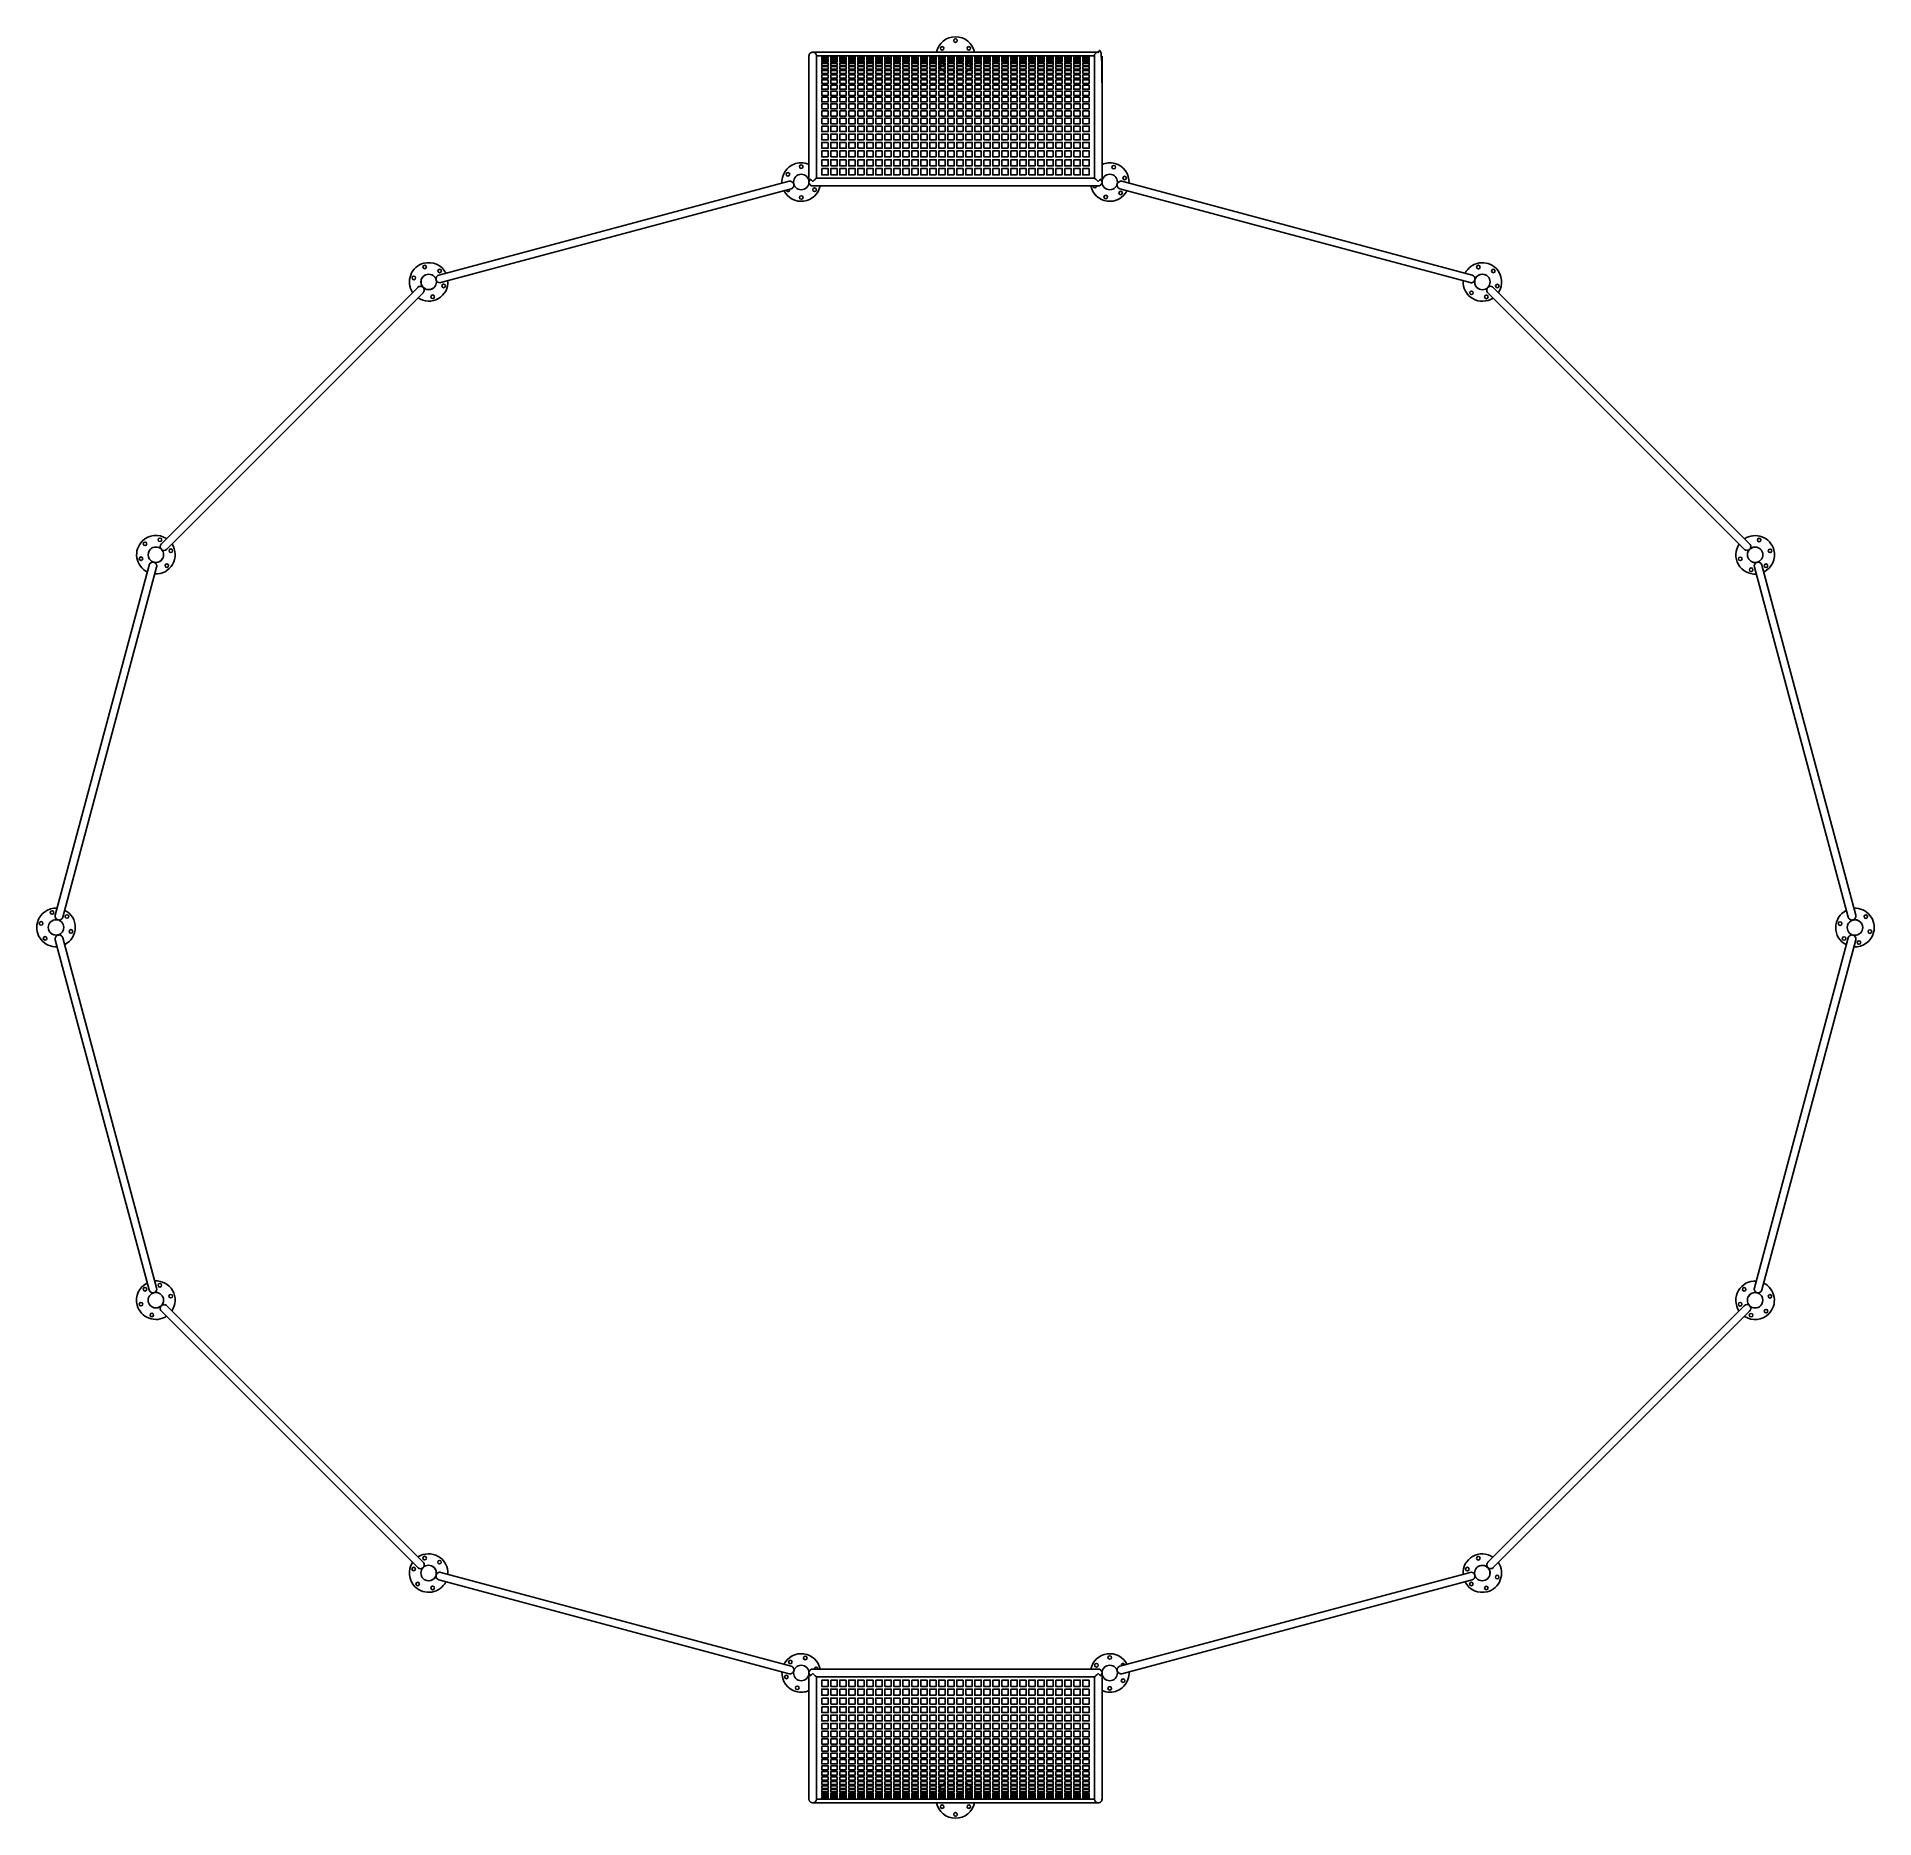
# Model space of a CAD drawing. Header units: metres. Extents: x -0.07 to 7.07, y -3.46 to 3.46.
import ezdxf

# ---------------------------------------------------------------- set-up
doc = ezdxf.new("R2010")
doc.units = ezdxf.units.M

msp = doc.modelspace()

# ---------------------------------------------------------------- linework, layer by layer
for p, q in [((2.9285, 3.3885), (2.9285, 2.8985)), ((4.0387, 2.9135), (2.9582, 2.9135)), ((2.9582, -2.914), (4.0387, -2.914)), ((4.0685, -3.389), (4.0685, -2.899))]:
    msp.add_line(p, q)
for points in [[(4.0535, 3.4035), (2.9435, 3.4035, 0.416127), (2.9285, 3.3884)], [(2.9584, 3.3896, 0.385268), (2.9435, 3.4033), (2.9435, 3.4035)], [(2.9285, 2.9672, 0.103244), (2.8985, 2.9735, 0.432029), (2.8236, 2.8939)], [(4.1733, 2.8939, 0.356394), (4.1179, 2.9709, 0.169937), (4.0685, 2.9672)], [(1.5167, 2.5437, 0.356394), (1.4302, 2.5827, 0.51152), (1.3869, 2.469)], [(5.6103, 2.4686, 0.356394), (5.6008, 2.563, 0.51152), (5.4807, 2.5436)], [(0.4298, 1.5119, 0.356394), (0.3354, 1.5024, 0.51152), (0.3549, 1.3823)], [(6.6422, 1.3818, 0.356394), (6.6811, 1.4683, 0.51152), (6.5674, 1.5115)], [(0.0045, 0.0749, 0.356394), (-0.0724, 0.0194, 0.51152), (0.0044, -0.0749)], [(6.9924, -0.0754, 0.356394), (7.0694, -0.0199, 0.51152), (6.9925, 0.0744)], [(0.3547, -1.3823, 0.356394), (0.3158, -1.4688, 0.51152), (0.4295, -1.512)], [(6.5671, -1.5124, 0.356394), (6.6615, -1.5029, 0.51152), (6.6421, -1.3828)], [(1.3866, -2.4691, 0.356394), (1.3961, -2.5635, 0.51152), (1.5162, -2.5441)], [(5.4802, -2.5442, 0.356394), (5.5668, -2.5832, 0.51152), (5.61, -2.4695)], [(2.8236, -2.8944, 0.356394), (2.879, -2.9714, 0.169937), (2.9285, -2.9677)], [(4.0685, -2.9677, 0.103244), (4.0985, -2.974, 0.432029), (4.1733, -2.8944)], [(2.9584, -3.3901, -0.38575), (2.9435, -3.4038), (2.9435, -3.404), (4.0535, -3.404)], [(4.0385, -3.3901, 0.385268), (4.0535, -3.4038), (4.0535, -3.404, 0.416127), (4.0685, -3.3889)]]:
    msp.add_lwpolyline(points, format="xyb")
at = {"flags": 128}
for points in [[(2.9285, 3.3885), (2.9285, 3.3883), (2.9285, 3.3878), (2.9285, 3.387), (2.9285, 3.386), (2.9285, 3.3849), (2.9285, 3.3835), (2.9285, 3.3821), (2.9285, 3.3805), (2.9285, 3.3785), (2.9285, 3.3764), (2.9285, 3.3744), (2.9285, 3.3723), (2.9285, 3.3703), (2.9285, 3.3633), (2.9285, 3.355), (2.9285, 3.3454), (2.9285, 3.3349), (2.9285, 3.3234), (2.9285, 3.311), (2.9285, 3.2977), (2.9285, 3.2836), (2.9285, 3.2686), (2.9285, 3.2528), (2.9285, 3.2362), (2.9285, 3.2188), (2.9285, 3.2006), (2.9285, 3.1817), (2.9285, 3.1622), (2.9285, 3.142), (2.9285, 3.1215), (2.9285, 3.1012), (2.9285, 3.0806), (2.9285, 3.0725), (2.9285, 3.0642), (2.9285, 3.0548), (2.9285, 3.0444), (2.9285, 3.0327), (2.9285, 3.0199), (2.9285, 3.0059), (2.9285, 2.9907), (2.9285, 2.9743), (2.9285, 2.957), (2.9285, 2.9386), (2.9285, 2.9191), (2.9285, 2.8985)], [(2.9584, 2.9134), (2.9584, 2.9411), (2.9584, 2.9686), (2.9584, 2.9956), (2.9584, 3.0222), (2.9584, 3.0483), (2.9583, 3.0738), (2.9583, 3.0988), (2.9583, 3.1229), (2.9583, 3.1464), (2.9583, 3.169), (2.9583, 3.1908), (2.9582, 3.2117), (2.9582, 3.2316), (2.9583, 3.2505), (2.9583, 3.2684), (2.9583, 3.2852), (2.9583, 3.3009), (2.9584, 3.3153), (2.9584, 3.3286), (2.9584, 3.3406), (2.9584, 3.3514), (2.9584, 3.3609), (2.9584, 3.3691), (2.9584, 3.3759), (2.9584, 3.3814), (2.9584, 3.3856), (2.9584, 3.3882), (2.9584, 3.3896), (4.0385, 3.3896)], [(4.0685, 2.8985), (4.0685, 2.9194), (4.0685, 2.9393), (4.0685, 2.958), (4.0685, 2.9755), (4.0685, 2.9918), (4.0685, 3.0067), (4.0685, 3.0204), (4.0685, 3.033), (4.0685, 3.0444), (4.0685, 3.055), (4.0685, 3.0645), (4.0685, 3.073), (4.0685, 3.0812), (4.0685, 3.0895), (4.0685, 3.1055), (4.0685, 3.1215), (4.0685, 3.142), (4.0685, 3.1622), (4.0685, 3.1817), (4.0685, 3.2006), (4.0685, 3.2188), (4.0685, 3.2362), (4.0685, 3.2528), (4.0685, 3.2686), (4.0685, 3.2836), (4.0685, 3.2977), (4.0685, 3.311), (4.0685, 3.3234), (4.0685, 3.3349), (4.0685, 3.3454), (4.0685, 3.3524), (4.0685, 3.3587), (4.0685, 3.3643), (4.0685, 3.3667), (4.0685, 3.369), (4.0685, 3.3712), (4.0685, 3.3732), (4.0685, 3.3753), (4.0685, 3.377), (4.0685, 3.3787), (4.0685, 3.3804), (4.0685, 3.382), (4.0685, 3.3835), (4.0685, 3.3849), (4.0685, 3.3861), (4.0685, 3.3871), (4.0685, 3.3878), (4.0685, 3.3883), (4.0685, 3.3885)], [(2.9285, -2.899), (2.9285, -2.9199), (2.9285, -2.9398), (2.9285, -2.9585), (2.9285, -2.976), (2.9285, -2.9923), (2.9285, -3.0072), (2.9285, -3.0209), (2.9285, -3.0335), (2.9285, -3.0449), (2.9285, -3.0555), (2.9285, -3.065), (2.9285, -3.0735), (2.9285, -3.0817), (2.9285, -3.0899), (2.9285, -3.106), (2.9285, -3.122), (2.9285, -3.1425), (2.9285, -3.1627), (2.9285, -3.1822), (2.9285, -3.2011), (2.9285, -3.2193), (2.9285, -3.2367), (2.9285, -3.2533), (2.9285, -3.2691), (2.9285, -3.2841), (2.9285, -3.2982), (2.9285, -3.3115), (2.9285, -3.3239), (2.9285, -3.3354), (2.9285, -3.3459), (2.9285, -3.3529), (2.9285, -3.3592), (2.9285, -3.3648), (2.9285, -3.3672), (2.9285, -3.3695), (2.9285, -3.3717), (2.9285, -3.3737), (2.9285, -3.3758), (2.9285, -3.3775), (2.9285, -3.3792), (2.9285, -3.3809), (2.9285, -3.3825), (2.9285, -3.384), (2.9285, -3.3854), (2.9285, -3.3866), (2.9285, -3.3876), (2.9285, -3.3883), (2.9285, -3.3888), (2.9285, -3.389)], [(4.0385, -2.9139), (4.0385, -2.9416), (4.0385, -2.9691), (4.0385, -2.9961), (4.0385, -3.0227), (4.0385, -3.0488), (4.0386, -3.0743), (4.0386, -3.0993), (4.0386, -3.1234), (4.0386, -3.1469), (4.0386, -3.1695), (4.0387, -3.1913), (4.0387, -3.2122), (4.0387, -3.2321), (4.0387, -3.251), (4.0386, -3.2689), (4.0386, -3.2857), (4.0386, -3.3013), (4.0386, -3.3158), (4.0385, -3.3291), (4.0385, -3.3411), (4.0385, -3.3519), (4.0385, -3.3614), (4.0385, -3.3696), (4.0385, -3.3764), (4.0385, -3.3819), (4.0385, -3.3861), (4.0385, -3.3887), (4.0385, -3.3901), (2.9584, -3.3901), (2.9584, -3.3895), (2.9584, -3.3885), (2.9584, -3.3855), (2.9584, -3.3811), (2.9584, -3.3754), (2.9584, -3.3683), (2.9584, -3.3599), (2.9584, -3.3502), (2.9584, -3.3392), (2.9584, -3.327), (2.9583, -3.3135), (2.9583, -3.2988), (2.9583, -3.283), (2.9583, -3.266), (2.9583, -3.248), (2.9582, -3.2289), (2.9582, -3.2088), (2.9583, -3.1878), (2.9583, -3.1659), (2.9583, -3.1431), (2.9583, -3.1195), (2.9583, -3.0952), (2.9583, -3.0702), (2.9584, -3.0446), (2.9584, -3.0184), (2.9584, -2.9917), (2.9584, -2.9726), (2.9584, -2.9532), (2.9584, -2.9337), (2.9584, -2.9139)], [(4.0685, -3.389), (4.0685, -3.3888), (4.0685, -3.3883), (4.0685, -3.3875), (4.0685, -3.3865), (4.0685, -3.3853), (4.0685, -3.384), (4.0685, -3.3826), (4.0685, -3.381), (4.0685, -3.379), (4.0685, -3.3769), (4.0685, -3.3749), (4.0685, -3.3728), (4.0685, -3.3707), (4.0685, -3.3638), (4.0685, -3.3555), (4.0685, -3.3459), (4.0685, -3.3354), (4.0685, -3.3239), (4.0685, -3.3115), (4.0685, -3.2982), (4.0685, -3.2841), (4.0685, -3.2691), (4.0685, -3.2533), (4.0685, -3.2367), (4.0685, -3.2193), (4.0685, -3.2011), (4.0685, -3.1822), (4.0685, -3.1627), (4.0685, -3.1425), (4.0685, -3.122), (4.0685, -3.1017), (4.0685, -3.0811), (4.0685, -3.073), (4.0685, -3.0647), (4.0685, -3.0553), (4.0685, -3.0449), (4.0685, -3.0332), (4.0685, -3.0204), (4.0685, -3.0064), (4.0685, -2.9912), (4.0685, -2.9748), (4.0685, -2.9575), (4.0685, -2.9391), (4.0685, -2.9196), (4.0685, -2.899)]]:
    msp.add_lwpolyline(points, dxfattribs=at)
for points in [[(2.9785, 3.3888), (2.9785, 3.3867), (3.0035, 3.3867), (3.0035, 3.3888)], [(3.0035, 3.3815), (3.0035, 3.3853), (2.9785, 3.3853), (2.9785, 3.3815)], [(3.0035, 3.3794), (2.9785, 3.3794), (2.9785, 3.374), (3.0035, 3.374)], [(3.0035, 3.3642), (3.0035, 3.3711), (2.9785, 3.3711), (2.9785, 3.3642)], [(2.9785, 3.3605), (2.9785, 3.3521), (3.0035, 3.3521), (3.0035, 3.3605)], [(3.0385, 3.3888), (3.0135, 3.3888), (3.0135, 3.3867), (3.0385, 3.3867)], [(3.0385, 3.3815), (3.0385, 3.3853), (3.0135, 3.3853), (3.0135, 3.3815)], [(3.0385, 3.374), (3.0385, 3.3794), (3.0135, 3.3794), (3.0135, 3.374)], [(3.0385, 3.3642), (3.0385, 3.3711), (3.0135, 3.3711), (3.0135, 3.3642)], [(3.0385, 3.3521), (3.0385, 3.3605), (3.0135, 3.3605), (3.0135, 3.3521)], [(3.0485, 3.3867), (3.0735, 3.3867), (3.0735, 3.3888), (3.0485, 3.3888)], [(3.0485, 3.3815), (3.0735, 3.3815), (3.0735, 3.3853), (3.0485, 3.3853)], [(3.0485, 3.374), (3.0735, 3.374), (3.0735, 3.3794), (3.0485, 3.3794)], [(3.0485, 3.3642), (3.0735, 3.3642), (3.0735, 3.3711), (3.0485, 3.3711)], [(3.0485, 3.3521), (3.0735, 3.3521), (3.0735, 3.3605), (3.0485, 3.3605)], [(3.1085, 3.3888), (3.0835, 3.3888), (3.0835, 3.3867), (3.1085, 3.3867)], [(3.1085, 3.3815), (3.1085, 3.3853), (3.0835, 3.3853), (3.0835, 3.3815)], [(3.1085, 3.374), (3.1085, 3.3794), (3.0835, 3.3794), (3.0835, 3.374)], [(3.0835, 3.3711), (3.0835, 3.3642), (3.1085, 3.3642), (3.1085, 3.3711)], [(3.1085, 3.3605), (3.0835, 3.3605), (3.0835, 3.3521), (3.1085, 3.3521)], [(3.1185, 3.3867), (3.1435, 3.3867), (3.1435, 3.3888), (3.1185, 3.3888)], [(3.1435, 3.3815), (3.1435, 3.3853), (3.1185, 3.3853), (3.1185, 3.3815)], [(3.1435, 3.374), (3.1435, 3.3794), (3.1185, 3.3794), (3.1185, 3.374)], [(3.1435, 3.3711), (3.1185, 3.3711), (3.1185, 3.3642), (3.1435, 3.3642)], [(3.1435, 3.3605), (3.1185, 3.3605), (3.1185, 3.3521), (3.1435, 3.3521)], [(3.1785, 3.3888), (3.1535, 3.3888), (3.1535, 3.3867), (3.1785, 3.3867)], [(3.1535, 3.3815), (3.1785, 3.3815), (3.1785, 3.3853), (3.1535, 3.3853)], [(3.1785, 3.3794), (3.1535, 3.3794), (3.1535, 3.374), (3.1785, 3.374)], [(3.1785, 3.3711), (3.1535, 3.3711), (3.1535, 3.3642), (3.1785, 3.3642)], [(3.1535, 3.3521), (3.1785, 3.3521), (3.1785, 3.3605), (3.1535, 3.3605)], [(3.2135, 3.3867), (3.2135, 3.3888), (3.1885, 3.3888), (3.1885, 3.3867)], [(3.2135, 3.3815), (3.2135, 3.3853), (3.1885, 3.3853), (3.1885, 3.3815)], [(3.1885, 3.3794), (3.1885, 3.374), (3.2135, 3.374), (3.2135, 3.3794)], [(3.1885, 3.3711), (3.1885, 3.3642), (3.2135, 3.3642), (3.2135, 3.3711)], [(3.2135, 3.3605), (3.1885, 3.3605), (3.1885, 3.3521), (3.2135, 3.3521)], [(3.2485, 3.3867), (3.2485, 3.3888), (3.2235, 3.3888), (3.2235, 3.3867)], [(3.2485, 3.3815), (3.2485, 3.3853), (3.2235, 3.3853), (3.2235, 3.3815)], [(3.2485, 3.374), (3.2485, 3.3794), (3.2235, 3.3794), (3.2235, 3.374)], [(3.2235, 3.3711), (3.2235, 3.3642), (3.2485, 3.3642), (3.2485, 3.3711)], [(3.2485, 3.3521), (3.2485, 3.3605), (3.2235, 3.3605), (3.2235, 3.3521)], [(3.2835, 3.3867), (3.2835, 3.3888), (3.2585, 3.3888), (3.2585, 3.3867)], [(3.2585, 3.3815), (3.2835, 3.3815), (3.2835, 3.3853), (3.2585, 3.3853)], [(3.2835, 3.374), (3.2835, 3.3794), (3.2585, 3.3794), (3.2585, 3.374)], [(3.2835, 3.3642), (3.2835, 3.3711), (3.2585, 3.3711), (3.2585, 3.3642)], [(3.2835, 3.3521), (3.2835, 3.3605), (3.2585, 3.3605), (3.2585, 3.3521)], [(3.3185, 3.3867), (3.3185, 3.3888), (3.2935, 3.3888), (3.2935, 3.3867)], [(3.3185, 3.3815), (3.3185, 3.3853), (3.2935, 3.3853), (3.2935, 3.3815)], [(3.3185, 3.374), (3.3185, 3.3794), (3.2935, 3.3794), (3.2935, 3.374)], [(3.3185, 3.3642), (3.3185, 3.3711), (3.2935, 3.3711), (3.2935, 3.3642)], [(3.3185, 3.3521), (3.3185, 3.3605), (3.2935, 3.3605), (3.2935, 3.3521)], [(3.3535, 3.3888), (3.3285, 3.3888), (3.3285, 3.3867), (3.3535, 3.3867)], [(3.3285, 3.3853), (3.3285, 3.3815), (3.3535, 3.3815), (3.3535, 3.3853)], [(3.3285, 3.374), (3.3535, 3.374), (3.3535, 3.3794), (3.3285, 3.3794)], [(3.3535, 3.3711), (3.3285, 3.3711), (3.3285, 3.3642), (3.3535, 3.3642)], [(3.3535, 3.3521), (3.3535, 3.3605), (3.3285, 3.3605), (3.3285, 3.3521)], [(3.3635, 3.3888), (3.3635, 3.3867), (3.3885, 3.3867), (3.3885, 3.3888)], [(3.3635, 3.3853), (3.3635, 3.3815), (3.3885, 3.3815), (3.3885, 3.3853)], [(3.3635, 3.3794), (3.3635, 3.374), (3.3885, 3.374), (3.3885, 3.3794)], [(3.3635, 3.3711), (3.3635, 3.3642), (3.3885, 3.3642), (3.3885, 3.3711)], [(3.3885, 3.3605), (3.3635, 3.3605), (3.3635, 3.3521), (3.3885, 3.3521)], [(3.3985, 3.3888), (3.3985, 3.3867), (3.4235, 3.3867), (3.4235, 3.3888)], [(3.3985, 3.3815), (3.4235, 3.3815), (3.4235, 3.3853), (3.3985, 3.3853)], [(3.3985, 3.3794), (3.3985, 3.374), (3.4235, 3.374), (3.4235, 3.3794)], [(3.3985, 3.3711), (3.3985, 3.3642), (3.4235, 3.3642), (3.4235, 3.3711)], [(3.3985, 3.3605), (3.3985, 3.3521), (3.4235, 3.3521), (3.4235, 3.3605)], [(3.4335, 3.3888), (3.4335, 3.3867), (3.4585, 3.3867), (3.4585, 3.3888)], [(3.4585, 3.3815), (3.4585, 3.3853), (3.4335, 3.3853), (3.4335, 3.3815)], [(3.4585, 3.3794), (3.4335, 3.3794), (3.4335, 3.374), (3.4585, 3.374)], [(3.4585, 3.3642), (3.4585, 3.3711), (3.4335, 3.3711), (3.4335, 3.3642)], [(3.4585, 3.3521), (3.4585, 3.3605), (3.4335, 3.3605), (3.4335, 3.3521)], [(3.4685, 3.3888), (3.4685, 3.3867), (3.4935, 3.3867), (3.4935, 3.3888)], [(3.4935, 3.3815), (3.4935, 3.3853), (3.4685, 3.3853), (3.4685, 3.3815)], [(3.4935, 3.374), (3.4935, 3.3794), (3.4685, 3.3794), (3.4685, 3.374)], [(3.4935, 3.3642), (3.4935, 3.3711), (3.4685, 3.3711), (3.4685, 3.3642)], [(3.4935, 3.3521), (3.4935, 3.3605), (3.4685, 3.3605), (3.4685, 3.3521)], [(3.5285, 3.3888), (3.5035, 3.3888), (3.5035, 3.3867), (3.5285, 3.3867)], [(3.5285, 3.3815), (3.5285, 3.3853), (3.5035, 3.3853), (3.5035, 3.3815)], [(3.5285, 3.374), (3.5285, 3.3794), (3.5035, 3.3794), (3.5035, 3.374)], [(3.5285, 3.3642), (3.5285, 3.3711), (3.5035, 3.3711), (3.5035, 3.3642)], [(3.5285, 3.3521), (3.5285, 3.3605), (3.5035, 3.3605), (3.5035, 3.3521)], [(3.5635, 3.3867), (3.5635, 3.3888), (3.5385, 3.3888), (3.5385, 3.3867)], [(3.5635, 3.3815), (3.5635, 3.3853), (3.5385, 3.3853), (3.5385, 3.3815)], [(3.5635, 3.374), (3.5635, 3.3794), (3.5385, 3.3794), (3.5385, 3.374)], [(3.5385, 3.3711), (3.5385, 3.3642), (3.5635, 3.3642), (3.5635, 3.3711)], [(3.5385, 3.3605), (3.5385, 3.3521), (3.5635, 3.3521), (3.5635, 3.3605)], [(3.5985, 3.3867), (3.5985, 3.3888), (3.5735, 3.3888), (3.5735, 3.3867)], [(3.5735, 3.3815), (3.5985, 3.3815), (3.5985, 3.3853), (3.5735, 3.3853)], [(3.5735, 3.374), (3.5985, 3.374), (3.5985, 3.3794), (3.5735, 3.3794)], [(3.5735, 3.3642), (3.5985, 3.3642), (3.5985, 3.3711), (3.5735, 3.3711)], [(3.5985, 3.3521), (3.5985, 3.3605), (3.5735, 3.3605), (3.5735, 3.3521)], [(3.6335, 3.3867), (3.6335, 3.3888), (3.6085, 3.3888), (3.6085, 3.3867)], [(3.6085, 3.3853), (3.6085, 3.3815), (3.6335, 3.3815), (3.6335, 3.3853)], [(3.6085, 3.3794), (3.6085, 3.374), (3.6335, 3.374), (3.6335, 3.3794)], [(3.6335, 3.3642), (3.6335, 3.3711), (3.6085, 3.3711), (3.6085, 3.3642)], [(3.6335, 3.3521), (3.6335, 3.3605), (3.6085, 3.3605), (3.6085, 3.3521)], [(3.6685, 3.3867), (3.6685, 3.3888), (3.6435, 3.3888), (3.6435, 3.3867)], [(3.6685, 3.3815), (3.6685, 3.3853), (3.6435, 3.3853), (3.6435, 3.3815)], [(3.6685, 3.374), (3.6685, 3.3794), (3.6435, 3.3794), (3.6435, 3.374)], [(3.6685, 3.3642), (3.6685, 3.3711), (3.6435, 3.3711), (3.6435, 3.3642)], [(3.6685, 3.3521), (3.6685, 3.3605), (3.6435, 3.3605), (3.6435, 3.3521)], [(3.6785, 3.3867), (3.7035, 3.3867), (3.7035, 3.3888), (3.6785, 3.3888)], [(3.6785, 3.3815), (3.7035, 3.3815), (3.7035, 3.3853), (3.6785, 3.3853)], [(3.6785, 3.374), (3.7035, 3.374), (3.7035, 3.3794), (3.6785, 3.3794)], [(3.6785, 3.3642), (3.7035, 3.3642), (3.7035, 3.3711), (3.6785, 3.3711)], [(3.6785, 3.3521), (3.7035, 3.3521), (3.7035, 3.3605), (3.6785, 3.3605)], [(3.7385, 3.3888), (3.7135, 3.3888), (3.7135, 3.3867), (3.7385, 3.3867)], [(3.7385, 3.3853), (3.7135, 3.3853), (3.7135, 3.3815), (3.7385, 3.3815)], [(3.7385, 3.3794), (3.7135, 3.3794), (3.7135, 3.374), (3.7385, 3.374)], [(3.7385, 3.3711), (3.7135, 3.3711), (3.7135, 3.3642), (3.7385, 3.3642)], [(3.7385, 3.3605), (3.7135, 3.3605), (3.7135, 3.3521), (3.7385, 3.3521)], [(3.7735, 3.3888), (3.7485, 3.3888), (3.7485, 3.3867), (3.7735, 3.3867)], [(3.7735, 3.3853), (3.7485, 3.3853), (3.7485, 3.3815), (3.7735, 3.3815)], [(3.7735, 3.374), (3.7735, 3.3794), (3.7485, 3.3794), (3.7485, 3.374)], [(3.7735, 3.3711), (3.7485, 3.3711), (3.7485, 3.3642), (3.7735, 3.3642)], [(3.7735, 3.3605), (3.7485, 3.3605), (3.7485, 3.3521), (3.7735, 3.3521)], [(3.7835, 3.3867), (3.8085, 3.3867), (3.8085, 3.3888), (3.7835, 3.3888)], [(3.7835, 3.3815), (3.8085, 3.3815), (3.8085, 3.3853), (3.7835, 3.3853)], [(3.7835, 3.374), (3.8085, 3.374), (3.8085, 3.3794), (3.7835, 3.3794)], [(3.7835, 3.3642), (3.8085, 3.3642), (3.8085, 3.3711), (3.7835, 3.3711)], [(3.7835, 3.3521), (3.8085, 3.3521), (3.8085, 3.3605), (3.7835, 3.3605)], [(3.8435, 3.3867), (3.8435, 3.3888), (3.8185, 3.3888), (3.8185, 3.3867)], [(3.8185, 3.3853), (3.8185, 3.3815), (3.8435, 3.3815), (3.8435, 3.3853)], [(3.8435, 3.3794), (3.8185, 3.3794), (3.8185, 3.374), (3.8435, 3.374)], [(3.8435, 3.3642), (3.8435, 3.3711), (3.8185, 3.3711), (3.8185, 3.3642)], [(3.8185, 3.3521), (3.8435, 3.3521), (3.8435, 3.3605), (3.8185, 3.3605)], [(3.8535, 3.3867), (3.8785, 3.3867), (3.8785, 3.3888), (3.8535, 3.3888)], [(3.8535, 3.3815), (3.8785, 3.3815), (3.8785, 3.3853), (3.8535, 3.3853)], [(3.8785, 3.374), (3.8785, 3.3794), (3.8535, 3.3794), (3.8535, 3.374)], [(3.8535, 3.3711), (3.8535, 3.3642), (3.8785, 3.3642), (3.8785, 3.3711)], [(3.8785, 3.3521), (3.8785, 3.3605), (3.8535, 3.3605), (3.8535, 3.3521)], [(3.9135, 3.3867), (3.9135, 3.3888), (3.8885, 3.3888), (3.8885, 3.3867)], [(3.9135, 3.3815), (3.9135, 3.3853), (3.8885, 3.3853), (3.8885, 3.3815)], [(3.9135, 3.374), (3.9135, 3.3794), (3.8885, 3.3794), (3.8885, 3.374)], [(3.9135, 3.3642), (3.9135, 3.3711), (3.8885, 3.3711), (3.8885, 3.3642)], [(3.9135, 3.3605), (3.8885, 3.3605), (3.8885, 3.3521), (3.9135, 3.3521)], [(3.9235, 3.3888), (3.9235, 3.3867), (3.9485, 3.3867), (3.9485, 3.3888)], [(3.9485, 3.3853), (3.9235, 3.3853), (3.9235, 3.3815), (3.9485, 3.3815)], [(3.9485, 3.374), (3.9485, 3.3794), (3.9235, 3.3794), (3.9235, 3.374)], [(3.9485, 3.3642), (3.9485, 3.3711), (3.9235, 3.3711), (3.9235, 3.3642)], [(3.9485, 3.3605), (3.9235, 3.3605), (3.9235, 3.3521), (3.9485, 3.3521)], [(3.9835, 3.3888), (3.9585, 3.3888), (3.9585, 3.3867), (3.9835, 3.3867)], [(3.9835, 3.3853), (3.9585, 3.3853), (3.9585, 3.3815), (3.9835, 3.3815)], [(3.9835, 3.3794), (3.9585, 3.3794), (3.9585, 3.374), (3.9835, 3.374)], [(3.9835, 3.3711), (3.9585, 3.3711), (3.9585, 3.3642), (3.9835, 3.3642)], [(3.9835, 3.3605), (3.9585, 3.3605), (3.9585, 3.3521), (3.9835, 3.3521)], [(3.9935, 3.3867), (4.0185, 3.3867), (4.0185, 3.3888), (3.9935, 3.3888)], [(3.9935, 3.3815), (4.0185, 3.3815), (4.0185, 3.3853), (3.9935, 3.3853)], [(3.9935, 3.374), (4.0185, 3.374), (4.0185, 3.3794), (3.9935, 3.3794)], [(3.9935, 3.3642), (4.0185, 3.3642), (4.0185, 3.3711), (3.9935, 3.3711)], [(3.9935, 3.3521), (4.0185, 3.3521), (4.0185, 3.3605), (3.9935, 3.3605)], [(3.0035, 3.3377), (3.0035, 3.3476), (2.9785, 3.3476), (2.9785, 3.3377)], [(3.0035, 3.3212), (3.0035, 3.3326), (2.9785, 3.3326), (2.9785, 3.3212)], [(3.0035, 3.3153), (2.9785, 3.3153), (2.9785, 3.3025), (3.0035, 3.3025)], [(3.0035, 3.296), (2.9785, 3.296), (2.9785, 3.2819), (3.0035, 3.2819)], [(3.0385, 3.3377), (3.0385, 3.3476), (3.0135, 3.3476), (3.0135, 3.3377)], [(3.0135, 3.3212), (3.0385, 3.3212), (3.0385, 3.3326), (3.0135, 3.3326)], [(3.0385, 3.3025), (3.0385, 3.3153), (3.0135, 3.3153), (3.0135, 3.3025)], [(3.0385, 3.2819), (3.0385, 3.296), (3.0135, 3.296), (3.0135, 3.2819)], [(3.0485, 3.3377), (3.0735, 3.3377), (3.0735, 3.3476), (3.0485, 3.3476)], [(3.0485, 3.3212), (3.0735, 3.3212), (3.0735, 3.3326), (3.0485, 3.3326)], [(3.0485, 3.3025), (3.0735, 3.3025), (3.0735, 3.3153), (3.0485, 3.3153)], [(3.0485, 3.2819), (3.0735, 3.2819), (3.0735, 3.296), (3.0485, 3.296)], [(3.0835, 3.3377), (3.1085, 3.3377), (3.1085, 3.3476), (3.0835, 3.3476)], [(3.1085, 3.3212), (3.1085, 3.3326), (3.0835, 3.3326), (3.0835, 3.3212)], [(3.1085, 3.3025), (3.1085, 3.3153), (3.0835, 3.3153), (3.0835, 3.3025)], [(3.1085, 3.2819), (3.1085, 3.296), (3.0835, 3.296), (3.0835, 3.2819)], [(3.1185, 3.3476), (3.1185, 3.3377), (3.1435, 3.3377), (3.1435, 3.3476)], [(3.1185, 3.3212), (3.1435, 3.3212), (3.1435, 3.3326), (3.1185, 3.3326)], [(3.1435, 3.3025), (3.1435, 3.3153), (3.1185, 3.3153), (3.1185, 3.3025)], [(3.1435, 3.2819), (3.1435, 3.296), (3.1185, 3.296), (3.1185, 3.2819)], [(3.1535, 3.3377), (3.1785, 3.3377), (3.1785, 3.3476), (3.1535, 3.3476)], [(3.1535, 3.3212), (3.1785, 3.3212), (3.1785, 3.3326), (3.1535, 3.3326)], [(3.1785, 3.3153), (3.1535, 3.3153), (3.1535, 3.3025), (3.1785, 3.3025)], [(3.1785, 3.296), (3.1535, 3.296), (3.1535, 3.2819), (3.1785, 3.2819)], [(3.1885, 3.3476), (3.1885, 3.3377), (3.2135, 3.3377), (3.2135, 3.3476)], [(3.1885, 3.3326), (3.1885, 3.3212), (3.2135, 3.3212), (3.2135, 3.3326)], [(3.2135, 3.3153), (3.1885, 3.3153), (3.1885, 3.3025), (3.2135, 3.3025)], [(3.2135, 3.2819), (3.2135, 3.296), (3.1885, 3.296), (3.1885, 3.2819)], [(3.2485, 3.3377), (3.2485, 3.3476), (3.2235, 3.3476), (3.2235, 3.3377)], [(3.2235, 3.3212), (3.2485, 3.3212), (3.2485, 3.3326), (3.2235, 3.3326)], [(3.2485, 3.3025), (3.2485, 3.3153), (3.2235, 3.3153), (3.2235, 3.3025)], [(3.2235, 3.2819), (3.2485, 3.2819), (3.2485, 3.296), (3.2235, 3.296)], [(3.2835, 3.3377), (3.2835, 3.3476), (3.2585, 3.3476), (3.2585, 3.3377)], [(3.2835, 3.3212), (3.2835, 3.3326), (3.2585, 3.3326), (3.2585, 3.3212)], [(3.2835, 3.3025), (3.2835, 3.3153), (3.2585, 3.3153), (3.2585, 3.3025)], [(3.2835, 3.2819), (3.2835, 3.296), (3.2585, 3.296), (3.2585, 3.2819)], [(3.3185, 3.3377), (3.3185, 3.3476), (3.2935, 3.3476), (3.2935, 3.3377)], [(3.2935, 3.3326), (3.2935, 3.3212), (3.3185, 3.3212), (3.3185, 3.3326)], [(3.3185, 3.3025), (3.3185, 3.3153), (3.2935, 3.3153), (3.2935, 3.3025)], [(3.2935, 3.2819), (3.3185, 3.2819), (3.3185, 3.296), (3.2935, 3.296)], [(3.3535, 3.3476), (3.3285, 3.3476), (3.3285, 3.3377), (3.3535, 3.3377)], [(3.3535, 3.3212), (3.3535, 3.3326), (3.3285, 3.3326), (3.3285, 3.3212)], [(3.3535, 3.3153), (3.3285, 3.3153), (3.3285, 3.3025), (3.3535, 3.3025)], [(3.3535, 3.2819), (3.3535, 3.296), (3.3285, 3.296), (3.3285, 3.2819)], [(3.3885, 3.3476), (3.3635, 3.3476), (3.3635, 3.3377), (3.3885, 3.3377)], [(3.3885, 3.3326), (3.3635, 3.3326), (3.3635, 3.3212), (3.3885, 3.3212)], [(3.3885, 3.3153), (3.3635, 3.3153), (3.3635, 3.3025), (3.3885, 3.3025)], [(3.3635, 3.296), (3.3635, 3.2819), (3.3885, 3.2819), (3.3885, 3.296)], [(3.3985, 3.3476), (3.3985, 3.3377), (3.4235, 3.3377), (3.4235, 3.3476)], [(3.4235, 3.3212), (3.4235, 3.3326), (3.3985, 3.3326), (3.3985, 3.3212)], [(3.3985, 3.3153), (3.3985, 3.3025), (3.4235, 3.3025), (3.4235, 3.3153)], [(3.3985, 3.296), (3.3985, 3.2819), (3.4235, 3.2819), (3.4235, 3.296)], [(3.4585, 3.3377), (3.4585, 3.3476), (3.4335, 3.3476), (3.4335, 3.3377)], [(3.4585, 3.3212), (3.4585, 3.3326), (3.4335, 3.3326), (3.4335, 3.3212)], [(3.4585, 3.3025), (3.4585, 3.3153), (3.4335, 3.3153), (3.4335, 3.3025)], [(3.4585, 3.2819), (3.4585, 3.296), (3.4335, 3.296), (3.4335, 3.2819)], [(3.4935, 3.3377), (3.4935, 3.3476), (3.4685, 3.3476), (3.4685, 3.3377)], [(3.4685, 3.3212), (3.4935, 3.3212), (3.4935, 3.3326), (3.4685, 3.3326)], [(3.4935, 3.3153), (3.4685, 3.3153), (3.4685, 3.3025), (3.4935, 3.3025)], [(3.4935, 3.296), (3.4685, 3.296), (3.4685, 3.2819), (3.4935, 3.2819)], [(3.5285, 3.3476), (3.5035, 3.3476), (3.5035, 3.3377), (3.5285, 3.3377)], [(3.5285, 3.3212), (3.5285, 3.3326), (3.5035, 3.3326), (3.5035, 3.3212)], [(3.5285, 3.3025), (3.5285, 3.3153), (3.5035, 3.3153), (3.5035, 3.3025)], [(3.5285, 3.2819), (3.5285, 3.296), (3.5035, 3.296), (3.5035, 3.2819)], [(3.5385, 3.3476), (3.5385, 3.3377), (3.5635, 3.3377), (3.5635, 3.3476)], [(3.5385, 3.3326), (3.5385, 3.3212), (3.5635, 3.3212), (3.5635, 3.3326)], [(3.5635, 3.3025), (3.5635, 3.3153), (3.5385, 3.3153), (3.5385, 3.3025)], [(3.5635, 3.2819), (3.5635, 3.296), (3.5385, 3.296), (3.5385, 3.2819)], [(3.5985, 3.3476), (3.5735, 3.3476), (3.5735, 3.3377), (3.5985, 3.3377)], [(3.5985, 3.3326), (3.5735, 3.3326), (3.5735, 3.3212), (3.5985, 3.3212)], [(3.5735, 3.3025), (3.5985, 3.3025), (3.5985, 3.3153), (3.5735, 3.3153)], [(3.5735, 3.2819), (3.5985, 3.2819), (3.5985, 3.296), (3.5735, 3.296)], [(3.6335, 3.3476), (3.6085, 3.3476), (3.6085, 3.3377), (3.6335, 3.3377)], [(3.6335, 3.3326), (3.6085, 3.3326), (3.6085, 3.3212), (3.6335, 3.3212)], [(3.6085, 3.3025), (3.6335, 3.3025), (3.6335, 3.3153), (3.6085, 3.3153)], [(3.6085, 3.2819), (3.6335, 3.2819), (3.6335, 3.296), (3.6085, 3.296)], [(3.6685, 3.3377), (3.6685, 3.3476), (3.6435, 3.3476), (3.6435, 3.3377)], [(3.6685, 3.3212), (3.6685, 3.3326), (3.6435, 3.3326), (3.6435, 3.3212)], [(3.6685, 3.3153), (3.6435, 3.3153), (3.6435, 3.3025), (3.6685, 3.3025)], [(3.6685, 3.2819), (3.6685, 3.296), (3.6435, 3.296), (3.6435, 3.2819)], [(3.6785, 3.3377), (3.7035, 3.3377), (3.7035, 3.3476), (3.6785, 3.3476)], [(3.7035, 3.3326), (3.6785, 3.3326), (3.6785, 3.3212), (3.7035, 3.3212)], [(3.7035, 3.3153), (3.6785, 3.3153), (3.6785, 3.3025), (3.7035, 3.3025)], [(3.6785, 3.296), (3.6785, 3.2819), (3.7035, 3.2819), (3.7035, 3.296)], [(3.7385, 3.3476), (3.7135, 3.3476), (3.7135, 3.3377), (3.7385, 3.3377)], [(3.7135, 3.3212), (3.7385, 3.3212), (3.7385, 3.3326), (3.7135, 3.3326)], [(3.7385, 3.3153), (3.7135, 3.3153), (3.7135, 3.3025), (3.7385, 3.3025)], [(3.7385, 3.2819), (3.7385, 3.296), (3.7135, 3.296), (3.7135, 3.2819)], [(3.7735, 3.3476), (3.7485, 3.3476), (3.7485, 3.3377), (3.7735, 3.3377)], [(3.7735, 3.3326), (3.7485, 3.3326), (3.7485, 3.3212), (3.7735, 3.3212)], [(3.7735, 3.3025), (3.7735, 3.3153), (3.7485, 3.3153), (3.7485, 3.3025)], [(3.7735, 3.2819), (3.7735, 3.296), (3.7485, 3.296), (3.7485, 3.2819)], [(3.7835, 3.3377), (3.8085, 3.3377), (3.8085, 3.3476), (3.7835, 3.3476)], [(3.8085, 3.3326), (3.7835, 3.3326), (3.7835, 3.3212), (3.8085, 3.3212)], [(3.8085, 3.3153), (3.7835, 3.3153), (3.7835, 3.3025), (3.8085, 3.3025)], [(3.8085, 3.296), (3.7835, 3.296), (3.7835, 3.2819), (3.8085, 3.2819)], [(3.8435, 3.3377), (3.8435, 3.3476), (3.8185, 3.3476), (3.8185, 3.3377)], [(3.8435, 3.3212), (3.8435, 3.3326), (3.8185, 3.3326), (3.8185, 3.3212)], [(3.8435, 3.3025), (3.8435, 3.3153), (3.8185, 3.3153), (3.8185, 3.3025)], [(3.8435, 3.2819), (3.8435, 3.296), (3.8185, 3.296), (3.8185, 3.2819)], [(3.8785, 3.3377), (3.8785, 3.3476), (3.8535, 3.3476), (3.8535, 3.3377)], [(3.8785, 3.3212), (3.8785, 3.3326), (3.8535, 3.3326), (3.8535, 3.3212)], [(3.8785, 3.3025), (3.8785, 3.3153), (3.8535, 3.3153), (3.8535, 3.3025)], [(3.8535, 3.2819), (3.8785, 3.2819), (3.8785, 3.296), (3.8535, 3.296)], [(3.8885, 3.3377), (3.9135, 3.3377), (3.9135, 3.3476), (3.8885, 3.3476)], [(3.8885, 3.3212), (3.9135, 3.3212), (3.9135, 3.3326), (3.8885, 3.3326)], [(3.9135, 3.3153), (3.8885, 3.3153), (3.8885, 3.3025), (3.9135, 3.3025)], [(3.8885, 3.296), (3.8885, 3.2819), (3.9135, 3.2819), (3.9135, 3.296)], [(3.9485, 3.3377), (3.9485, 3.3476), (3.9235, 3.3476), (3.9235, 3.3377)], [(3.9485, 3.3212), (3.9485, 3.3326), (3.9235, 3.3326), (3.9235, 3.3212)], [(3.9485, 3.3025), (3.9485, 3.3153), (3.9235, 3.3153), (3.9235, 3.3025)], [(3.9485, 3.2819), (3.9485, 3.296), (3.9235, 3.296), (3.9235, 3.2819)], [(3.9835, 3.3476), (3.9585, 3.3476), (3.9585, 3.3377), (3.9835, 3.3377)], [(3.9835, 3.3326), (3.9585, 3.3326), (3.9585, 3.3212), (3.9835, 3.3212)], [(3.9835, 3.3153), (3.9585, 3.3153), (3.9585, 3.3025), (3.9835, 3.3025)], [(3.9585, 3.2819), (3.9835, 3.2819), (3.9835, 3.296), (3.9585, 3.296)], [(3.9935, 3.3377), (4.0185, 3.3377), (4.0185, 3.3476), (3.9935, 3.3476)], [(3.9935, 3.3212), (4.0185, 3.3212), (4.0185, 3.3326), (3.9935, 3.3326)], [(3.9935, 3.3025), (4.0185, 3.3025), (4.0185, 3.3153), (3.9935, 3.3153)], [(3.9935, 3.2819), (4.0185, 3.2819), (4.0185, 3.296), (3.9935, 3.296)], [(3.0035, 3.2747), (2.9785, 3.2747), (2.9785, 3.2592), (3.0035, 3.2592)], [(3.0035, 3.2522), (2.9785, 3.2522), (2.9785, 3.2356), (3.0035, 3.2356)], [(3.0035, 3.2281), (2.9785, 3.2281), (2.9785, 3.2103), (3.0035, 3.2103)], [(3.0385, 3.2592), (3.0385, 3.2747), (3.0135, 3.2747), (3.0135, 3.2592)], [(3.0385, 3.2522), (3.0135, 3.2522), (3.0135, 3.2356), (3.0385, 3.2356)], [(3.0385, 3.2103), (3.0385, 3.2281), (3.0135, 3.2281), (3.0135, 3.2103)], [(3.0735, 3.2747), (3.0485, 3.2747), (3.0485, 3.2592), (3.0735, 3.2592)], [(3.0735, 3.2522), (3.0485, 3.2522), (3.0485, 3.2356), (3.0735, 3.2356)], [(3.0485, 3.2103), (3.0735, 3.2103), (3.0735, 3.2281), (3.0485, 3.2281)], [(3.0835, 3.2747), (3.0835, 3.2592), (3.1085, 3.2592), (3.1085, 3.2747)], [(3.0835, 3.2356), (3.1085, 3.2356), (3.1085, 3.2522), (3.0835, 3.2522)], [(3.1085, 3.2103), (3.1085, 3.2281), (3.0835, 3.2281), (3.0835, 3.2103)], [(3.1185, 3.2592), (3.1435, 3.2592), (3.1435, 3.2747), (3.1185, 3.2747)], [(3.1185, 3.2356), (3.1435, 3.2356), (3.1435, 3.2522), (3.1185, 3.2522)], [(3.1435, 3.2281), (3.1185, 3.2281), (3.1185, 3.2103), (3.1435, 3.2103)], [(3.1535, 3.2747), (3.1535, 3.2592), (3.1785, 3.2592), (3.1785, 3.2747)], [(3.1535, 3.2522), (3.1535, 3.2356), (3.1785, 3.2356), (3.1785, 3.2522)], [(3.1785, 3.2281), (3.1535, 3.2281), (3.1535, 3.2103), (3.1785, 3.2103)], [(3.1885, 3.2592), (3.2135, 3.2592), (3.2135, 3.2747), (3.1885, 3.2747)], [(3.1885, 3.2356), (3.2135, 3.2356), (3.2135, 3.2522), (3.1885, 3.2522)], [(3.1885, 3.2103), (3.2135, 3.2103), (3.2135, 3.2281), (3.1885, 3.2281)], [(3.2485, 3.2747), (3.2235, 3.2747), (3.2235, 3.2592), (3.2485, 3.2592)], [(3.2485, 3.2522), (3.2235, 3.2522), (3.2235, 3.2356), (3.2485, 3.2356)], [(3.2485, 3.2103), (3.2485, 3.2281), (3.2235, 3.2281), (3.2235, 3.2103)], [(3.2835, 3.2592), (3.2835, 3.2747), (3.2585, 3.2747), (3.2585, 3.2592)], [(3.2835, 3.2356), (3.2835, 3.2522), (3.2585, 3.2522), (3.2585, 3.2356)], [(3.2835, 3.2103), (3.2835, 3.2281), (3.2585, 3.2281), (3.2585, 3.2103)], [(3.3185, 3.2747), (3.2935, 3.2747), (3.2935, 3.2592), (3.3185, 3.2592)], [(3.3185, 3.2356), (3.3185, 3.2522), (3.2935, 3.2522), (3.2935, 3.2356)], [(3.3185, 3.2103), (3.3185, 3.2281), (3.2935, 3.2281), (3.2935, 3.2103)], [(3.3285, 3.2592), (3.3535, 3.2592), (3.3535, 3.2747), (3.3285, 3.2747)], [(3.3285, 3.2356), (3.3535, 3.2356), (3.3535, 3.2522), (3.3285, 3.2522)], [(3.3535, 3.2103), (3.3535, 3.2281), (3.3285, 3.2281), (3.3285, 3.2103)], [(3.3885, 3.2592), (3.3885, 3.2747), (3.3635, 3.2747), (3.3635, 3.2592)], [(3.3885, 3.2356), (3.3885, 3.2522), (3.3635, 3.2522), (3.3635, 3.2356)], [(3.3885, 3.2103), (3.3885, 3.2281), (3.3635, 3.2281), (3.3635, 3.2103)], [(3.4235, 3.2592), (3.4235, 3.2747), (3.3985, 3.2747), (3.3985, 3.2592)], [(3.4235, 3.2356), (3.4235, 3.2522), (3.3985, 3.2522), (3.3985, 3.2356)], [(3.4235, 3.2281), (3.3985, 3.2281), (3.3985, 3.2103), (3.4235, 3.2103)], [(3.4585, 3.2747), (3.4335, 3.2747), (3.4335, 3.2592), (3.4585, 3.2592)], [(3.4335, 3.2522), (3.4335, 3.2356), (3.4585, 3.2356), (3.4585, 3.2522)], [(3.4585, 3.2103), (3.4585, 3.2281), (3.4335, 3.2281), (3.4335, 3.2103)], [(3.4935, 3.2747), (3.4685, 3.2747), (3.4685, 3.2592), (3.4935, 3.2592)], [(3.4935, 3.2356), (3.4935, 3.2522), (3.4685, 3.2522), (3.4685, 3.2356)], [(3.4935, 3.2103), (3.4935, 3.2281), (3.4685, 3.2281), (3.4685, 3.2103)], [(3.5285, 3.2747), (3.5035, 3.2747), (3.5035, 3.2592), (3.5285, 3.2592)], [(3.5285, 3.2356), (3.5285, 3.2522), (3.5035, 3.2522), (3.5035, 3.2356)], [(3.5285, 3.2103), (3.5285, 3.2281), (3.5035, 3.2281), (3.5035, 3.2103)], [(3.5385, 3.2747), (3.5385, 3.2592), (3.5635, 3.2592), (3.5635, 3.2747)], [(3.5635, 3.2356), (3.5635, 3.2522), (3.5385, 3.2522), (3.5385, 3.2356)], [(3.5635, 3.2103), (3.5635, 3.2281), (3.5385, 3.2281), (3.5385, 3.2103)], [(3.5985, 3.2747), (3.5735, 3.2747), (3.5735, 3.2592), (3.5985, 3.2592)], [(3.5985, 3.2522), (3.5735, 3.2522), (3.5735, 3.2356), (3.5985, 3.2356)], [(3.5985, 3.2281), (3.5735, 3.2281), (3.5735, 3.2103), (3.5985, 3.2103)], [(3.6335, 3.2747), (3.6085, 3.2747), (3.6085, 3.2592), (3.6335, 3.2592)], [(3.6085, 3.2522), (3.6085, 3.2356), (3.6335, 3.2356), (3.6335, 3.2522)], [(3.6085, 3.2281), (3.6085, 3.2103), (3.6335, 3.2103), (3.6335, 3.2281)], [(3.6435, 3.2592), (3.6685, 3.2592), (3.6685, 3.2747), (3.6435, 3.2747)], [(3.6435, 3.2522), (3.6435, 3.2356), (3.6685, 3.2356), (3.6685, 3.2522)], [(3.6685, 3.2281), (3.6435, 3.2281), (3.6435, 3.2103), (3.6685, 3.2103)], [(3.6785, 3.2592), (3.7035, 3.2592), (3.7035, 3.2747), (3.6785, 3.2747)], [(3.7035, 3.2522), (3.6785, 3.2522), (3.6785, 3.2356), (3.7035, 3.2356)], [(3.7035, 3.2281), (3.6785, 3.2281), (3.6785, 3.2103), (3.7035, 3.2103)], [(3.7385, 3.2592), (3.7385, 3.2747), (3.7135, 3.2747), (3.7135, 3.2592)], [(3.7385, 3.2522), (3.7135, 3.2522), (3.7135, 3.2356), (3.7385, 3.2356)], [(3.7385, 3.2281), (3.7135, 3.2281), (3.7135, 3.2103), (3.7385, 3.2103)], [(3.7735, 3.2747), (3.7485, 3.2747), (3.7485, 3.2592), (3.7735, 3.2592)], [(3.7735, 3.2356), (3.7735, 3.2522), (3.7485, 3.2522), (3.7485, 3.2356)], [(3.7735, 3.2281), (3.7485, 3.2281), (3.7485, 3.2103), (3.7735, 3.2103)], [(3.8085, 3.2747), (3.7835, 3.2747), (3.7835, 3.2592), (3.8085, 3.2592)], [(3.8085, 3.2522), (3.7835, 3.2522), (3.7835, 3.2356), (3.8085, 3.2356)], [(3.8085, 3.2281), (3.7835, 3.2281), (3.7835, 3.2103), (3.8085, 3.2103)], [(3.8435, 3.2592), (3.8435, 3.2747), (3.8185, 3.2747), (3.8185, 3.2592)], [(3.8435, 3.2356), (3.8435, 3.2522), (3.8185, 3.2522), (3.8185, 3.2356)], [(3.8435, 3.2103), (3.8435, 3.2281), (3.8185, 3.2281), (3.8185, 3.2103)], [(3.8785, 3.2592), (3.8785, 3.2747), (3.8535, 3.2747), (3.8535, 3.2592)], [(3.8785, 3.2356), (3.8785, 3.2522), (3.8535, 3.2522), (3.8535, 3.2356)], [(3.8785, 3.2103), (3.8785, 3.2281), (3.8535, 3.2281), (3.8535, 3.2103)], [(3.8885, 3.2747), (3.8885, 3.2592), (3.9135, 3.2592), (3.9135, 3.2747)], [(3.9135, 3.2356), (3.9135, 3.2522), (3.8885, 3.2522), (3.8885, 3.2356)], [(3.9135, 3.2281), (3.8885, 3.2281), (3.8885, 3.2103), (3.9135, 3.2103)], [(3.9235, 3.2592), (3.9485, 3.2592), (3.9485, 3.2747), (3.9235, 3.2747)], [(3.9485, 3.2356), (3.9485, 3.2522), (3.9235, 3.2522), (3.9235, 3.2356)], [(3.9485, 3.2103), (3.9485, 3.2281), (3.9235, 3.2281), (3.9235, 3.2103)], [(3.9835, 3.2592), (3.9835, 3.2747), (3.9585, 3.2747), (3.9585, 3.2592)], [(3.9585, 3.2522), (3.9585, 3.2356), (3.9835, 3.2356), (3.9835, 3.2522)], [(3.9835, 3.2103), (3.9835, 3.2281), (3.9585, 3.2281), (3.9585, 3.2103)], [(4.0185, 3.2747), (3.9935, 3.2747), (3.9935, 3.2592), (4.0185, 3.2592)], [(4.0185, 3.2522), (3.9935, 3.2522), (3.9935, 3.2356), (4.0185, 3.2356)], [(4.0185, 3.2281), (3.9935, 3.2281), (3.9935, 3.2103), (4.0185, 3.2103)], [(3.0035, 3.2023), (2.9785, 3.2023), (2.9785, 3.1834), (3.0035, 3.1834)], [(2.9785, 3.175), (2.9785, 3.1551), (3.0035, 3.1551), (3.0035, 3.175)], [(2.9785, 3.1463), (2.9785, 3.1255), (3.0035, 3.1255), (3.0035, 3.1463)], [(3.0385, 3.2023), (3.0135, 3.2023), (3.0135, 3.1834), (3.0385, 3.1834)], [(3.0385, 3.1551), (3.0385, 3.175), (3.0135, 3.175), (3.0135, 3.1551)], [(3.0385, 3.1463), (3.0135, 3.1463), (3.0135, 3.1255), (3.0385, 3.1255)], [(3.0485, 3.1834), (3.0735, 3.1834), (3.0735, 3.2023), (3.0485, 3.2023)], [(3.0735, 3.175), (3.0485, 3.175), (3.0485, 3.1551), (3.0735, 3.1551)], [(3.0735, 3.1463), (3.0485, 3.1463), (3.0485, 3.1255), (3.0735, 3.1255)], [(3.1085, 3.1834), (3.1085, 3.2023), (3.0835, 3.2023), (3.0835, 3.1834)], [(3.0835, 3.175), (3.0835, 3.1551), (3.1085, 3.1551), (3.1085, 3.175)], [(3.0835, 3.1463), (3.0835, 3.1255), (3.1085, 3.1255), (3.1085, 3.1463)], [(3.1435, 3.1834), (3.1435, 3.2023), (3.1185, 3.2023), (3.1185, 3.1834)], [(3.1185, 3.1551), (3.1435, 3.1551), (3.1435, 3.175), (3.1185, 3.175)], [(3.1435, 3.1255), (3.1435, 3.1463), (3.1185, 3.1463), (3.1185, 3.1255)], [(3.1785, 3.2023), (3.1535, 3.2023), (3.1535, 3.1834), (3.1785, 3.1834)], [(3.1785, 3.1551), (3.1785, 3.175), (3.1535, 3.175), (3.1535, 3.1551)], [(3.1785, 3.1255), (3.1785, 3.1463), (3.1535, 3.1463), (3.1535, 3.1255)], [(3.2135, 3.2023), (3.1885, 3.2023), (3.1885, 3.1834), (3.2135, 3.1834)], [(3.1885, 3.1551), (3.2135, 3.1551), (3.2135, 3.175), (3.1885, 3.175)], [(3.2135, 3.1255), (3.2135, 3.1463), (3.1885, 3.1463), (3.1885, 3.1255)], [(3.2485, 3.1834), (3.2485, 3.2023), (3.2235, 3.2023), (3.2235, 3.1834)], [(3.2485, 3.1551), (3.2485, 3.175), (3.2235, 3.175), (3.2235, 3.1551)], [(3.2485, 3.1255), (3.2485, 3.1463), (3.2235, 3.1463), (3.2235, 3.1255)], [(3.2835, 3.1834), (3.2835, 3.2023), (3.2585, 3.2023), (3.2585, 3.1834)], [(3.2835, 3.1551), (3.2835, 3.175), (3.2585, 3.175), (3.2585, 3.1551)], [(3.2585, 3.1463), (3.2585, 3.1255), (3.2835, 3.1255), (3.2835, 3.1463)], [(3.3185, 3.1834), (3.3185, 3.2023), (3.2935, 3.2023), (3.2935, 3.1834)], [(3.3185, 3.1551), (3.3185, 3.175), (3.2935, 3.175), (3.2935, 3.1551)], [(3.2935, 3.1255), (3.3185, 3.1255), (3.3185, 3.1463), (3.2935, 3.1463)], [(3.3285, 3.1834), (3.3535, 3.1834), (3.3535, 3.2023), (3.3285, 3.2023)], [(3.3535, 3.175), (3.3285, 3.175), (3.3285, 3.1551), (3.3535, 3.1551)], [(3.3535, 3.1255), (3.3535, 3.1463), (3.3285, 3.1463), (3.3285, 3.1255)], [(3.3635, 3.2023), (3.3635, 3.1834), (3.3885, 3.1834), (3.3885, 3.2023)], [(3.3885, 3.1551), (3.3885, 3.175), (3.3635, 3.175), (3.3635, 3.1551)], [(3.3885, 3.1463), (3.3635, 3.1463), (3.3635, 3.1255), (3.3885, 3.1255)], [(3.4235, 3.1834), (3.4235, 3.2023), (3.3985, 3.2023), (3.3985, 3.1834)], [(3.4235, 3.175), (3.3985, 3.175), (3.3985, 3.1551), (3.4235, 3.1551)], [(3.4235, 3.1463), (3.3985, 3.1463), (3.3985, 3.1255), (3.4235, 3.1255)], [(3.4335, 3.1834), (3.4585, 3.1834), (3.4585, 3.2023), (3.4335, 3.2023)], [(3.4585, 3.1551), (3.4585, 3.175), (3.4335, 3.175), (3.4335, 3.1551)], [(3.4585, 3.1463), (3.4335, 3.1463), (3.4335, 3.1255), (3.4585, 3.1255)], [(3.4685, 3.2023), (3.4685, 3.1834), (3.4935, 3.1834), (3.4935, 3.2023)], [(3.4935, 3.175), (3.4685, 3.175), (3.4685, 3.1551), (3.4935, 3.1551)], [(3.4935, 3.1463), (3.4685, 3.1463), (3.4685, 3.1255), (3.4935, 3.1255)], [(3.5285, 3.2023), (3.5035, 3.2023), (3.5035, 3.1834), (3.5285, 3.1834)], [(3.5285, 3.175), (3.5035, 3.175), (3.5035, 3.1551), (3.5285, 3.1551)], [(3.5285, 3.1463), (3.5035, 3.1463), (3.5035, 3.1255), (3.5285, 3.1255)], [(3.5635, 3.1834), (3.5635, 3.2023), (3.5385, 3.2023), (3.5385, 3.1834)], [(3.5635, 3.1551), (3.5635, 3.175), (3.5385, 3.175), (3.5385, 3.1551)], [(3.5635, 3.1255), (3.5635, 3.1463), (3.5385, 3.1463), (3.5385, 3.1255)], [(3.5985, 3.2023), (3.5735, 3.2023), (3.5735, 3.1834), (3.5985, 3.1834)], [(3.5985, 3.175), (3.5735, 3.175), (3.5735, 3.1551), (3.5985, 3.1551)], [(3.5985, 3.1463), (3.5735, 3.1463), (3.5735, 3.1255), (3.5985, 3.1255)], [(3.6085, 3.2023), (3.6085, 3.1834), (3.6335, 3.1834), (3.6335, 3.2023)], [(3.6335, 3.1551), (3.6335, 3.175), (3.6085, 3.175), (3.6085, 3.1551)], [(3.6335, 3.1255), (3.6335, 3.1463), (3.6085, 3.1463), (3.6085, 3.1255)], [(3.6685, 3.2023), (3.6435, 3.2023), (3.6435, 3.1834), (3.6685, 3.1834)], [(3.6685, 3.1551), (3.6685, 3.175), (3.6435, 3.175), (3.6435, 3.1551)], [(3.6685, 3.1255), (3.6685, 3.1463), (3.6435, 3.1463), (3.6435, 3.1255)], [(3.7035, 3.2023), (3.6785, 3.2023), (3.6785, 3.1834), (3.7035, 3.1834)], [(3.7035, 3.1551), (3.7035, 3.175), (3.6785, 3.175), (3.6785, 3.1551)], [(3.7035, 3.1463), (3.6785, 3.1463), (3.6785, 3.1255), (3.7035, 3.1255)], [(3.7385, 3.2023), (3.7135, 3.2023), (3.7135, 3.1834), (3.7385, 3.1834)], [(3.7385, 3.1551), (3.7385, 3.175), (3.7135, 3.175), (3.7135, 3.1551)], [(3.7385, 3.1255), (3.7385, 3.1463), (3.7135, 3.1463), (3.7135, 3.1255)], [(3.7485, 3.2023), (3.7485, 3.1834), (3.7735, 3.1834), (3.7735, 3.2023)], [(3.7735, 3.1551), (3.7735, 3.175), (3.7485, 3.175), (3.7485, 3.1551)], [(3.7735, 3.1463), (3.7485, 3.1463), (3.7485, 3.1255), (3.7735, 3.1255)], [(3.8085, 3.2023), (3.7835, 3.2023), (3.7835, 3.1834), (3.8085, 3.1834)], [(3.7835, 3.1551), (3.8085, 3.1551), (3.8085, 3.175), (3.7835, 3.175)], [(3.7835, 3.1255), (3.8085, 3.1255), (3.8085, 3.1463), (3.7835, 3.1463)], [(3.8185, 3.2023), (3.8185, 3.1834), (3.8435, 3.1834), (3.8435, 3.2023)], [(3.8435, 3.1551), (3.8435, 3.175), (3.8185, 3.175), (3.8185, 3.1551)], [(3.8185, 3.1255), (3.8435, 3.1255), (3.8435, 3.1463), (3.8185, 3.1463)], [(3.8535, 3.1834), (3.8785, 3.1834), (3.8785, 3.2023), (3.8535, 3.2023)], [(3.8785, 3.1551), (3.8785, 3.175), (3.8535, 3.175), (3.8535, 3.1551)], [(3.8785, 3.1255), (3.8785, 3.1463), (3.8535, 3.1463), (3.8535, 3.1255)], [(3.9135, 3.1834), (3.9135, 3.2023), (3.8885, 3.2023), (3.8885, 3.1834)], [(3.9135, 3.175), (3.8885, 3.175), (3.8885, 3.1551), (3.9135, 3.1551)], [(3.9135, 3.1255), (3.9135, 3.1463), (3.8885, 3.1463), (3.8885, 3.1255)], [(3.9485, 3.1834), (3.9485, 3.2023), (3.9235, 3.2023), (3.9235, 3.1834)], [(3.9485, 3.175), (3.9235, 3.175), (3.9235, 3.1551), (3.9485, 3.1551)], [(3.9235, 3.1255), (3.9485, 3.1255), (3.9485, 3.1463), (3.9235, 3.1463)], [(3.9835, 3.1834), (3.9835, 3.2023), (3.9585, 3.2023), (3.9585, 3.1834)], [(3.9585, 3.1551), (3.9835, 3.1551), (3.9835, 3.175), (3.9585, 3.175)], [(3.9835, 3.1463), (3.9585, 3.1463), (3.9585, 3.1255), (3.9835, 3.1255)], [(4.0185, 3.2023), (3.9935, 3.2023), (3.9935, 3.1834), (4.0185, 3.1834)], [(4.0185, 3.175), (3.9935, 3.175), (3.9935, 3.1551), (4.0185, 3.1551)], [(3.9935, 3.1255), (4.0185, 3.1255), (4.0185, 3.1463), (3.9935, 3.1463)], [(2.9785, 3.1162), (2.9785, 3.0946), (3.0035, 3.0946), (3.0035, 3.1162)], [(3.0035, 3.085), (2.9785, 3.085), (2.9785, 3.0626), (3.0035, 3.0626)], [(3.0385, 3.0946), (3.0385, 3.1162), (3.0135, 3.1162), (3.0135, 3.0946)], [(3.0135, 3.0626), (3.0385, 3.0626), (3.0385, 3.085), (3.0135, 3.085)], [(3.0735, 3.1162), (3.0485, 3.1162), (3.0485, 3.0946), (3.0735, 3.0946)], [(3.0735, 3.085), (3.0485, 3.085), (3.0485, 3.0626), (3.0735, 3.0626)], [(3.0835, 3.1162), (3.0835, 3.0946), (3.1085, 3.0946), (3.1085, 3.1162)], [(3.1085, 3.0626), (3.1085, 3.085), (3.0835, 3.085), (3.0835, 3.0626)], [(3.1185, 3.1162), (3.1185, 3.0946), (3.1435, 3.0946), (3.1435, 3.1162)], [(3.1435, 3.0626), (3.1435, 3.085), (3.1185, 3.085), (3.1185, 3.0626)], [(3.1785, 3.0946), (3.1785, 3.1162), (3.1535, 3.1162), (3.1535, 3.0946)], [(3.1785, 3.085), (3.1535, 3.085), (3.1535, 3.0626), (3.1785, 3.0626)], [(3.2135, 3.1162), (3.1885, 3.1162), (3.1885, 3.0946), (3.2135, 3.0946)], [(3.1885, 3.085), (3.1885, 3.0626), (3.2135, 3.0626), (3.2135, 3.085)], [(3.2235, 3.1162), (3.2235, 3.0946), (3.2485, 3.0946), (3.2485, 3.1162)], [(3.2235, 3.085), (3.2235, 3.0626), (3.2485, 3.0626), (3.2485, 3.085)], [(3.2585, 3.1162), (3.2585, 3.0946), (3.2835, 3.0946), (3.2835, 3.1162)], [(3.2835, 3.085), (3.2585, 3.085), (3.2585, 3.0626), (3.2835, 3.0626)], [(3.2935, 3.0946), (3.3185, 3.0946), (3.3185, 3.1162), (3.2935, 3.1162)], [(3.2935, 3.0626), (3.3185, 3.0626), (3.3185, 3.085), (3.2935, 3.085)], [(3.3535, 3.0946), (3.3535, 3.1162), (3.3285, 3.1162), (3.3285, 3.0946)], [(3.3535, 3.0626), (3.3535, 3.085), (3.3285, 3.085), (3.3285, 3.0626)], [(3.3885, 3.1162), (3.3635, 3.1162), (3.3635, 3.0946), (3.3885, 3.0946)], [(3.3885, 3.085), (3.3635, 3.085), (3.3635, 3.0626), (3.3885, 3.0626)], [(3.3985, 3.1162), (3.3985, 3.0946), (3.4235, 3.0946), (3.4235, 3.1162)], [(3.4235, 3.085), (3.3985, 3.085), (3.3985, 3.0626), (3.4235, 3.0626)], [(3.4585, 3.0946), (3.4585, 3.1162), (3.4335, 3.1162), (3.4335, 3.0946)], [(3.4585, 3.085), (3.4335, 3.085), (3.4335, 3.0626), (3.4585, 3.0626)], [(3.4935, 3.0946), (3.4935, 3.1162), (3.4685, 3.1162), (3.4685, 3.0946)], [(3.4935, 3.0626), (3.4935, 3.085), (3.4685, 3.085), (3.4685, 3.0626)], [(3.5285, 3.0946), (3.5285, 3.1162), (3.5035, 3.1162), (3.5035, 3.0946)], [(3.5285, 3.0626), (3.5285, 3.085), (3.5035, 3.085), (3.5035, 3.0626)], [(3.5385, 3.1162), (3.5385, 3.0946), (3.5635, 3.0946), (3.5635, 3.1162)], [(3.5385, 3.085), (3.5385, 3.0626), (3.5635, 3.0626), (3.5635, 3.085)], [(3.5985, 3.1162), (3.5735, 3.1162), (3.5735, 3.0946), (3.5985, 3.0946)], [(3.5985, 3.085), (3.5735, 3.085), (3.5735, 3.0626), (3.5985, 3.0626)], [(3.6335, 3.0946), (3.6335, 3.1162), (3.6085, 3.1162), (3.6085, 3.0946)], [(3.6085, 3.0626), (3.6335, 3.0626), (3.6335, 3.085), (3.6085, 3.085)], [(3.6685, 3.0946), (3.6685, 3.1162), (3.6435, 3.1162), (3.6435, 3.0946)], [(3.6685, 3.085), (3.6435, 3.085), (3.6435, 3.0626), (3.6685, 3.0626)], [(3.6785, 3.0946), (3.7035, 3.0946), (3.7035, 3.1162), (3.6785, 3.1162)], [(3.7035, 3.0626), (3.7035, 3.085), (3.6785, 3.085), (3.6785, 3.0626)], [(3.7385, 3.0946), (3.7385, 3.1162), (3.7135, 3.1162), (3.7135, 3.0946)], [(3.7385, 3.0626), (3.7385, 3.085), (3.7135, 3.085), (3.7135, 3.0626)], [(3.7485, 3.1162), (3.7485, 3.0946), (3.7735, 3.0946), (3.7735, 3.1162)], [(3.7735, 3.085), (3.7485, 3.085), (3.7485, 3.0626), (3.7735, 3.0626)], [(3.8085, 3.0946), (3.8085, 3.1162), (3.7835, 3.1162), (3.7835, 3.0946)], [(3.8085, 3.0626), (3.8085, 3.085), (3.7835, 3.085), (3.7835, 3.0626)], [(3.8185, 3.0946), (3.8435, 3.0946), (3.8435, 3.1162), (3.8185, 3.1162)], [(3.8185, 3.0626), (3.8435, 3.0626), (3.8435, 3.085), (3.8185, 3.085)], [(3.8785, 3.0946), (3.8785, 3.1162), (3.8535, 3.1162), (3.8535, 3.0946)], [(3.8785, 3.0626), (3.8785, 3.085), (3.8535, 3.085), (3.8535, 3.0626)], [(3.8885, 3.0946), (3.9135, 3.0946), (3.9135, 3.1162), (3.8885, 3.1162)], [(3.9135, 3.0626), (3.9135, 3.085), (3.8885, 3.085), (3.8885, 3.0626)], [(3.9485, 3.0946), (3.9485, 3.1162), (3.9235, 3.1162), (3.9235, 3.0946)], [(3.9235, 3.0626), (3.9485, 3.0626), (3.9485, 3.085), (3.9235, 3.085)], [(3.9835, 3.1162), (3.9585, 3.1162), (3.9585, 3.0946), (3.9835, 3.0946)], [(3.9585, 3.0626), (3.9835, 3.0626), (3.9835, 3.085), (3.9585, 3.085)], [(3.9935, 3.0946), (4.0185, 3.0946), (4.0185, 3.1162), (3.9935, 3.1162)], [(3.9935, 3.0626), (4.0185, 3.0626), (4.0185, 3.085), (3.9935, 3.085)], [(3.0035, 3.0528), (2.9785, 3.0528), (2.9785, 3.0297), (3.0035, 3.0297)], [(3.0035, 2.9959), (3.0035, 3.0195), (2.9785, 3.0195), (2.9785, 2.9959)], [(3.0135, 3.0297), (3.0385, 3.0297), (3.0385, 3.0528), (3.0135, 3.0528)], [(3.0135, 2.9959), (3.0385, 2.9959), (3.0385, 3.0195), (3.0135, 3.0195)], [(3.0735, 3.0528), (3.0485, 3.0528), (3.0485, 3.0297), (3.0735, 3.0297)], [(3.0735, 3.0195), (3.0485, 3.0195), (3.0485, 2.9959), (3.0735, 2.9959)], [(3.1085, 3.0297), (3.1085, 3.0528), (3.0835, 3.0528), (3.0835, 3.0297)], [(3.1085, 2.9959), (3.1085, 3.0195), (3.0835, 3.0195), (3.0835, 2.9959)], [(3.1185, 3.0297), (3.1435, 3.0297), (3.1435, 3.0528), (3.1185, 3.0528)], [(3.1435, 2.9959), (3.1435, 3.0195), (3.1185, 3.0195), (3.1185, 2.9959)], [(3.1785, 3.0528), (3.1535, 3.0528), (3.1535, 3.0297), (3.1785, 3.0297)], [(3.1785, 3.0195), (3.1535, 3.0195), (3.1535, 2.9959), (3.1785, 2.9959)], [(3.2135, 3.0528), (3.1885, 3.0528), (3.1885, 3.0297), (3.2135, 3.0297)], [(3.2135, 2.9959), (3.2135, 3.0195), (3.1885, 3.0195), (3.1885, 2.9959)], [(3.2485, 3.0528), (3.2235, 3.0528), (3.2235, 3.0297), (3.2485, 3.0297)], [(3.2485, 2.9959), (3.2485, 3.0195), (3.2235, 3.0195), (3.2235, 2.9959)], [(3.2835, 3.0297), (3.2835, 3.0528), (3.2585, 3.0528), (3.2585, 3.0297)], [(3.2835, 2.9959), (3.2835, 3.0195), (3.2585, 3.0195), (3.2585, 2.9959)], [(3.3185, 3.0297), (3.3185, 3.0528), (3.2935, 3.0528), (3.2935, 3.0297)], [(3.3185, 2.9959), (3.3185, 3.0195), (3.2935, 3.0195), (3.2935, 2.9959)], [(3.3535, 3.0297), (3.3535, 3.0528), (3.3285, 3.0528), (3.3285, 3.0297)], [(3.3535, 3.0195), (3.3285, 3.0195), (3.3285, 2.9959), (3.3535, 2.9959)], [(3.3885, 3.0528), (3.3635, 3.0528), (3.3635, 3.0297), (3.3885, 3.0297)], [(3.3885, 2.9959), (3.3885, 3.0195), (3.3635, 3.0195), (3.3635, 2.9959)], [(3.4235, 3.0297), (3.4235, 3.0528), (3.3985, 3.0528), (3.3985, 3.0297)], [(3.4235, 2.9959), (3.4235, 3.0195), (3.3985, 3.0195), (3.3985, 2.9959)], [(3.4585, 3.0297), (3.4585, 3.0528), (3.4335, 3.0528), (3.4335, 3.0297)], [(3.4335, 3.0195), (3.4335, 2.9959), (3.4585, 2.9959), (3.4585, 3.0195)], [(3.4935, 3.0297), (3.4935, 3.0528), (3.4685, 3.0528), (3.4685, 3.0297)], [(3.4685, 3.0195), (3.4685, 2.9959), (3.4935, 2.9959), (3.4935, 3.0195)], [(3.5285, 3.0297), (3.5285, 3.0528), (3.5035, 3.0528), (3.5035, 3.0297)], [(3.5285, 3.0195), (3.5035, 3.0195), (3.5035, 2.9959), (3.5285, 2.9959)], [(3.5385, 3.0528), (3.5385, 3.0297), (3.5635, 3.0297), (3.5635, 3.0528)], [(3.5385, 3.0195), (3.5385, 2.9959), (3.5635, 2.9959), (3.5635, 3.0195)], [(3.5985, 3.0528), (3.5735, 3.0528), (3.5735, 3.0297), (3.5985, 3.0297)], [(3.5985, 3.0195), (3.5735, 3.0195), (3.5735, 2.9959), (3.5985, 2.9959)], [(3.6085, 3.0297), (3.6335, 3.0297), (3.6335, 3.0528), (3.6085, 3.0528)], [(3.6085, 2.9959), (3.6335, 2.9959), (3.6335, 3.0195), (3.6085, 3.0195)], [(3.6685, 3.0297), (3.6685, 3.0528), (3.6435, 3.0528), (3.6435, 3.0297)], [(3.6685, 2.9959), (3.6685, 3.0195), (3.6435, 3.0195), (3.6435, 2.9959)], [(3.7035, 3.0297), (3.7035, 3.0528), (3.6785, 3.0528), (3.6785, 3.0297)], [(3.7035, 2.9959), (3.7035, 3.0195), (3.6785, 3.0195), (3.6785, 2.9959)], [(3.7135, 3.0528), (3.7135, 3.0297), (3.7385, 3.0297), (3.7385, 3.0528)], [(3.7385, 2.9959), (3.7385, 3.0195), (3.7135, 3.0195), (3.7135, 2.9959)], [(3.7735, 3.0297), (3.7735, 3.0528), (3.7485, 3.0528), (3.7485, 3.0297)], [(3.7735, 3.0195), (3.7485, 3.0195), (3.7485, 2.9959), (3.7735, 2.9959)], [(3.8085, 3.0297), (3.8085, 3.0528), (3.7835, 3.0528), (3.7835, 3.0297)], [(3.8085, 3.0195), (3.7835, 3.0195), (3.7835, 2.9959), (3.8085, 2.9959)], [(3.8435, 3.0297), (3.8435, 3.0528), (3.8185, 3.0528), (3.8185, 3.0297)], [(3.8435, 2.9959), (3.8435, 3.0195), (3.8185, 3.0195), (3.8185, 2.9959)], [(3.8535, 3.0297), (3.8785, 3.0297), (3.8785, 3.0528), (3.8535, 3.0528)], [(3.8785, 2.9959), (3.8785, 3.0195), (3.8535, 3.0195), (3.8535, 2.9959)], [(3.8885, 3.0297), (3.9135, 3.0297), (3.9135, 3.0528), (3.8885, 3.0528)], [(3.9135, 2.9959), (3.9135, 3.0195), (3.8885, 3.0195), (3.8885, 2.9959)], [(3.9485, 3.0297), (3.9485, 3.0528), (3.9235, 3.0528), (3.9235, 3.0297)], [(3.9485, 2.9959), (3.9485, 3.0195), (3.9235, 3.0195), (3.9235, 2.9959)], [(3.9835, 3.0297), (3.9835, 3.0528), (3.9585, 3.0528), (3.9585, 3.0297)], [(3.9585, 2.9959), (3.9835, 2.9959), (3.9835, 3.0195), (3.9585, 3.0195)], [(3.9935, 3.0297), (4.0185, 3.0297), (4.0185, 3.0528), (3.9935, 3.0528)], [(3.9935, 2.9959), (4.0185, 2.9959), (4.0185, 3.0195), (3.9935, 3.0195)], [(2.9785, 2.9855), (2.9785, 2.9613), (3.0035, 2.9613), (3.0035, 2.9855)], [(2.9785, 2.9507), (2.9785, 2.9262), (3.0035, 2.9262), (3.0035, 2.9507)], [(3.0135, 2.9613), (3.0385, 2.9613), (3.0385, 2.9855), (3.0135, 2.9855)], [(3.0135, 2.9262), (3.0385, 2.9262), (3.0385, 2.9507), (3.0135, 2.9507)], [(3.0735, 2.9855), (3.0485, 2.9855), (3.0485, 2.9613), (3.0735, 2.9613)], [(3.0735, 2.9507), (3.0485, 2.9507), (3.0485, 2.9262), (3.0735, 2.9262)], [(3.1085, 2.9855), (3.0835, 2.9855), (3.0835, 2.9613), (3.1085, 2.9613)], [(3.1085, 2.9262), (3.1085, 2.9507), (3.0835, 2.9507), (3.0835, 2.9262)], [(3.1185, 2.9855), (3.1185, 2.9613), (3.1435, 2.9613), (3.1435, 2.9855)], [(3.1435, 2.9262), (3.1435, 2.9507), (3.1185, 2.9507), (3.1185, 2.9262)], [(3.1535, 2.9855), (3.1535, 2.9613), (3.1785, 2.9613), (3.1785, 2.9855)], [(3.1535, 2.9507), (3.1535, 2.9262), (3.1785, 2.9262), (3.1785, 2.9507)], [(3.1885, 2.9613), (3.2135, 2.9613), (3.2135, 2.9855), (3.1885, 2.9855)], [(3.1885, 2.9507), (3.1885, 2.9262), (3.2135, 2.9262), (3.2135, 2.9507)], [(3.2235, 2.9855), (3.2235, 2.9613), (3.2485, 2.9613), (3.2485, 2.9855)], [(3.2485, 2.9507), (3.2235, 2.9507), (3.2235, 2.9262), (3.2485, 2.9262)], [(3.2585, 2.9855), (3.2585, 2.9613), (3.2835, 2.9613), (3.2835, 2.9855)], [(3.2835, 2.9262), (3.2835, 2.9507), (3.2585, 2.9507), (3.2585, 2.9262)], [(3.2935, 2.9855), (3.2935, 2.9613), (3.3185, 2.9613), (3.3185, 2.9855)], [(3.2935, 2.9262), (3.3185, 2.9262), (3.3185, 2.9507), (3.2935, 2.9507)], [(3.3285, 2.9855), (3.3285, 2.9613), (3.3535, 2.9613), (3.3535, 2.9855)], [(3.3535, 2.9262), (3.3535, 2.9507), (3.3285, 2.9507), (3.3285, 2.9262)], [(3.3885, 2.9855), (3.3635, 2.9855), (3.3635, 2.9613), (3.3885, 2.9613)], [(3.3885, 2.9507), (3.3635, 2.9507), (3.3635, 2.9262), (3.3885, 2.9262)], [(3.3985, 2.9613), (3.4235, 2.9613), (3.4235, 2.9855), (3.3985, 2.9855)], [(3.4235, 2.9262), (3.4235, 2.9507), (3.3985, 2.9507), (3.3985, 2.9262)], [(3.4335, 2.9613), (3.4585, 2.9613), (3.4585, 2.9855), (3.4335, 2.9855)], [(3.4585, 2.9262), (3.4585, 2.9507), (3.4335, 2.9507), (3.4335, 2.9262)], [(3.4685, 2.9613), (3.4935, 2.9613), (3.4935, 2.9855), (3.4685, 2.9855)], [(3.4935, 2.9262), (3.4935, 2.9507), (3.4685, 2.9507), (3.4685, 2.9262)], [(3.5035, 2.9613), (3.5285, 2.9613), (3.5285, 2.9855), (3.5035, 2.9855)], [(3.5285, 2.9507), (3.5035, 2.9507), (3.5035, 2.9262), (3.5285, 2.9262)], [(3.5635, 2.9613), (3.5635, 2.9855), (3.5385, 2.9855), (3.5385, 2.9613)], [(3.5385, 2.9507), (3.5385, 2.9262), (3.5635, 2.9262), (3.5635, 2.9507)], [(3.5985, 2.9613), (3.5985, 2.9855), (3.5735, 2.9855), (3.5735, 2.9613)], [(3.5985, 2.9262), (3.5985, 2.9507), (3.5735, 2.9507), (3.5735, 2.9262)], [(3.6085, 2.9855), (3.6085, 2.9613), (3.6335, 2.9613), (3.6335, 2.9855)], [(3.6335, 2.9262), (3.6335, 2.9507), (3.6085, 2.9507), (3.6085, 2.9262)], [(3.6685, 2.9613), (3.6685, 2.9855), (3.6435, 2.9855), (3.6435, 2.9613)], [(3.6685, 2.9507), (3.6435, 2.9507), (3.6435, 2.9262), (3.6685, 2.9262)], [(3.6785, 2.9855), (3.6785, 2.9613), (3.7035, 2.9613), (3.7035, 2.9855)], [(3.7035, 2.9507), (3.6785, 2.9507), (3.6785, 2.9262), (3.7035, 2.9262)], [(3.7135, 2.9855), (3.7135, 2.9613), (3.7385, 2.9613), (3.7385, 2.9855)], [(3.7385, 2.9262), (3.7385, 2.9507), (3.7135, 2.9507), (3.7135, 2.9262)], [(3.7485, 2.9855), (3.7485, 2.9613), (3.7735, 2.9613), (3.7735, 2.9855)], [(3.7735, 2.9262), (3.7735, 2.9507), (3.7485, 2.9507), (3.7485, 2.9262)], [(3.8085, 2.9613), (3.8085, 2.9855), (3.7835, 2.9855), (3.7835, 2.9613)], [(3.7835, 2.9262), (3.8085, 2.9262), (3.8085, 2.9507), (3.7835, 2.9507)], [(3.8185, 2.9613), (3.8435, 2.9613), (3.8435, 2.9855), (3.8185, 2.9855)], [(3.8435, 2.9262), (3.8435, 2.9507), (3.8185, 2.9507), (3.8185, 2.9262)], [(3.8535, 2.9613), (3.8785, 2.9613), (3.8785, 2.9855), (3.8535, 2.9855)], [(3.8785, 2.9262), (3.8785, 2.9507), (3.8535, 2.9507), (3.8535, 2.9262)], [(3.8885, 2.9855), (3.8885, 2.9613), (3.9135, 2.9613), (3.9135, 2.9855)], [(3.9135, 2.9262), (3.9135, 2.9507), (3.8885, 2.9507), (3.8885, 2.9262)], [(3.9235, 2.9855), (3.9235, 2.9613), (3.9485, 2.9613), (3.9485, 2.9855)], [(3.9235, 2.9507), (3.9235, 2.9262), (3.9485, 2.9262), (3.9485, 2.9507)], [(3.9585, 2.9855), (3.9585, 2.9613), (3.9835, 2.9613), (3.9835, 2.9855)], [(3.9585, 2.9262), (3.9835, 2.9262), (3.9835, 2.9507), (3.9585, 2.9507)], [(3.9935, 2.9613), (4.0185, 2.9613), (4.0185, 2.9855), (3.9935, 2.9855)], [(4.0185, 2.9507), (3.9935, 2.9507), (3.9935, 2.9262), (4.0185, 2.9262)], [(2.9785, -2.9267), (2.9785, -2.9512), (3.0035, -2.9512), (3.0035, -2.9267)], [(3.0135, -2.9267), (3.0135, -2.9512), (3.0385, -2.9512), (3.0385, -2.9267)], [(3.0735, -2.9267), (3.0485, -2.9267), (3.0485, -2.9512), (3.0735, -2.9512)], [(3.1085, -2.9512), (3.1085, -2.9267), (3.0835, -2.9267), (3.0835, -2.9512)], [(3.1435, -2.9267), (3.1185, -2.9267), (3.1185, -2.9512), (3.1435, -2.9512)], [(3.1785, -2.9267), (3.1535, -2.9267), (3.1535, -2.9512), (3.1785, -2.9512)], [(3.1885, -2.9267), (3.1885, -2.9512), (3.2135, -2.9512), (3.2135, -2.9267)], [(3.2235, -2.9512), (3.2485, -2.9512), (3.2485, -2.9267), (3.2235, -2.9267)], [(3.2585, -2.9267), (3.2585, -2.9512), (3.2835, -2.9512), (3.2835, -2.9267)], [(3.3185, -2.9267), (3.2935, -2.9267), (3.2935, -2.9512), (3.3185, -2.9512)], [(3.3285, -2.9267), (3.3285, -2.9512), (3.3535, -2.9512), (3.3535, -2.9267)], [(3.3885, -2.9267), (3.3635, -2.9267), (3.3635, -2.9512), (3.3885, -2.9512)], [(3.4235, -2.9267), (3.3985, -2.9267), (3.3985, -2.9512), (3.4235, -2.9512)], [(3.4585, -2.9267), (3.4335, -2.9267), (3.4335, -2.9512), (3.4585, -2.9512)], [(3.4685, -2.9267), (3.4685, -2.9512), (3.4935, -2.9512), (3.4935, -2.9267)], [(3.5285, -2.9267), (3.5035, -2.9267), (3.5035, -2.9512), (3.5285, -2.9512)], [(3.5385, -2.9512), (3.5635, -2.9512), (3.5635, -2.9267), (3.5385, -2.9267)], [(3.5735, -2.9512), (3.5985, -2.9512), (3.5985, -2.9267), (3.5735, -2.9267)], [(3.6085, -2.9267), (3.6085, -2.9512), (3.6335, -2.9512), (3.6335, -2.9267)], [(3.6435, -2.9267), (3.6435, -2.9512), (3.6685, -2.9512), (3.6685, -2.9267)], [(3.6785, -2.9267), (3.6785, -2.9512), (3.7035, -2.9512), (3.7035, -2.9267)], [(3.7135, -2.9267), (3.7135, -2.9512), (3.7385, -2.9512), (3.7385, -2.9267)], [(3.7735, -2.9267), (3.7485, -2.9267), (3.7485, -2.9512), (3.7735, -2.9512)], [(3.7835, -2.9512), (3.8085, -2.9512), (3.8085, -2.9267), (3.7835, -2.9267)], [(3.8185, -2.9267), (3.8185, -2.9512), (3.8435, -2.9512), (3.8435, -2.9267)], [(3.8535, -2.9512), (3.8785, -2.9512), (3.8785, -2.9267), (3.8535, -2.9267)], [(3.8885, -2.9267), (3.8885, -2.9512), (3.9135, -2.9512), (3.9135, -2.9267)], [(3.9485, -2.9267), (3.9235, -2.9267), (3.9235, -2.9512), (3.9485, -2.9512)], [(3.9585, -2.9512), (3.9835, -2.9512), (3.9835, -2.9267), (3.9585, -2.9267)], [(4.0185, -2.9267), (3.9935, -2.9267), (3.9935, -2.9512), (4.0185, -2.9512)], [(3.0035, -2.986), (3.0035, -2.9618), (2.9785, -2.9618), (2.9785, -2.986)], [(2.9785, -2.9964), (2.9785, -3.02), (3.0035, -3.02), (3.0035, -2.9964)], [(3.0135, -2.986), (3.0385, -2.986), (3.0385, -2.9618), (3.0135, -2.9618)], [(3.0135, -3.02), (3.0385, -3.02), (3.0385, -2.9964), (3.0135, -2.9964)], [(3.0485, -2.9618), (3.0485, -2.986), (3.0735, -2.986), (3.0735, -2.9618)], [(3.0735, -3.02), (3.0735, -2.9964), (3.0485, -2.9964), (3.0485, -3.02)], [(3.1085, -2.986), (3.1085, -2.9618), (3.0835, -2.9618), (3.0835, -2.986)], [(3.0835, -2.9964), (3.0835, -3.02), (3.1085, -3.02), (3.1085, -2.9964)], [(3.1435, -2.986), (3.1435, -2.9618), (3.1185, -2.9618), (3.1185, -2.986)], [(3.1185, -2.9964), (3.1185, -3.02), (3.1435, -3.02), (3.1435, -2.9964)], [(3.1535, -2.9618), (3.1535, -2.986), (3.1785, -2.986), (3.1785, -2.9618)], [(3.1785, -2.9964), (3.1535, -2.9964), (3.1535, -3.02), (3.1785, -3.02)], [(3.1885, -2.9618), (3.1885, -2.986), (3.2135, -2.986), (3.2135, -2.9618)], [(3.1885, -3.02), (3.2135, -3.02), (3.2135, -2.9964), (3.1885, -2.9964)], [(3.2485, -2.986), (3.2485, -2.9618), (3.2235, -2.9618), (3.2235, -2.986)], [(3.2235, -3.02), (3.2485, -3.02), (3.2485, -2.9964), (3.2235, -2.9964)], [(3.2835, -2.986), (3.2835, -2.9618), (3.2585, -2.9618), (3.2585, -2.986)], [(3.2835, -2.9964), (3.2585, -2.9964), (3.2585, -3.02), (3.2835, -3.02)], [(3.2935, -2.9618), (3.2935, -2.986), (3.3185, -2.986), (3.3185, -2.9618)], [(3.2935, -2.9964), (3.2935, -3.02), (3.3185, -3.02), (3.3185, -2.9964)], [(3.3535, -2.986), (3.3535, -2.9618), (3.3285, -2.9618), (3.3285, -2.986)], [(3.3285, -3.02), (3.3535, -3.02), (3.3535, -2.9964), (3.3285, -2.9964)], [(3.3885, -2.986), (3.3885, -2.9618), (3.3635, -2.9618), (3.3635, -2.986)], [(3.3635, -2.9964), (3.3635, -3.02), (3.3885, -3.02), (3.3885, -2.9964)], [(3.4235, -2.986), (3.4235, -2.9618), (3.3985, -2.9618), (3.3985, -2.986)], [(3.3985, -2.9964), (3.3985, -3.02), (3.4235, -3.02), (3.4235, -2.9964)], [(3.4585, -2.986), (3.4585, -2.9618), (3.4335, -2.9618), (3.4335, -2.986)], [(3.4335, -2.9964), (3.4335, -3.02), (3.4585, -3.02), (3.4585, -2.9964)], [(3.4935, -2.986), (3.4935, -2.9618), (3.4685, -2.9618), (3.4685, -2.986)], [(3.4935, -2.9964), (3.4685, -2.9964), (3.4685, -3.02), (3.4935, -3.02)], [(3.5285, -2.986), (3.5285, -2.9618), (3.5035, -2.9618), (3.5035, -2.986)], [(3.5285, -2.9964), (3.5035, -2.9964), (3.5035, -3.02), (3.5285, -3.02)], [(3.5385, -2.986), (3.5635, -2.986), (3.5635, -2.9618), (3.5385, -2.9618)], [(3.5385, -3.02), (3.5635, -3.02), (3.5635, -2.9964), (3.5385, -2.9964)], [(3.5985, -2.986), (3.5985, -2.9618), (3.5735, -2.9618), (3.5735, -2.986)], [(3.5735, -3.02), (3.5985, -3.02), (3.5985, -2.9964), (3.5735, -2.9964)], [(3.6335, -2.986), (3.6335, -2.9618), (3.6085, -2.9618), (3.6085, -2.986)], [(3.6085, -2.9964), (3.6085, -3.02), (3.6335, -3.02), (3.6335, -2.9964)], [(3.6435, -2.9618), (3.6435, -2.986), (3.6685, -2.986), (3.6685, -2.9618)], [(3.6435, -3.02), (3.6685, -3.02), (3.6685, -2.9964), (3.6435, -2.9964)], [(3.6785, -2.9618), (3.6785, -2.986), (3.7035, -2.986), (3.7035, -2.9618)], [(3.6785, -2.9964), (3.6785, -3.02), (3.7035, -3.02), (3.7035, -2.9964)], [(3.7135, -2.9618), (3.7135, -2.986), (3.7385, -2.986), (3.7385, -2.9618)], [(3.7135, -2.9964), (3.7135, -3.02), (3.7385, -3.02), (3.7385, -2.9964)], [(3.7485, -2.9618), (3.7485, -2.986), (3.7735, -2.986), (3.7735, -2.9618)], [(3.7735, -2.9964), (3.7485, -2.9964), (3.7485, -3.02), (3.7735, -3.02)], [(3.8085, -2.986), (3.8085, -2.9618), (3.7835, -2.9618), (3.7835, -2.986)], [(3.7835, -2.9964), (3.7835, -3.02), (3.8085, -3.02), (3.8085, -2.9964)], [(3.8185, -2.9618), (3.8185, -2.986), (3.8435, -2.986), (3.8435, -2.9618)], [(3.8435, -2.9964), (3.8185, -2.9964), (3.8185, -3.02), (3.8435, -3.02)], [(3.8785, -2.986), (3.8785, -2.9618), (3.8535, -2.9618), (3.8535, -2.986)], [(3.8535, -2.9964), (3.8535, -3.02), (3.8785, -3.02), (3.8785, -2.9964)], [(3.9135, -2.986), (3.9135, -2.9618), (3.8885, -2.9618), (3.8885, -2.986)], [(3.8885, -2.9964), (3.8885, -3.02), (3.9135, -3.02), (3.9135, -2.9964)], [(3.9235, -2.9618), (3.9235, -2.986), (3.9485, -2.986), (3.9485, -2.9618)], [(3.9235, -2.9964), (3.9235, -3.02), (3.9485, -3.02), (3.9485, -2.9964)], [(3.9585, -2.9618), (3.9585, -2.986), (3.9835, -2.986), (3.9835, -2.9618)], [(3.9585, -3.02), (3.9835, -3.02), (3.9835, -2.9964), (3.9585, -2.9964)], [(4.0185, -2.9618), (3.9935, -2.9618), (3.9935, -2.986), (4.0185, -2.986)], [(3.9935, -3.02), (4.0185, -3.02), (4.0185, -2.9964), (3.9935, -2.9964)], [(2.9785, -3.0302), (2.9785, -3.0532), (3.0035, -3.0532), (3.0035, -3.0302)], [(2.9785, -3.0631), (2.9785, -3.0855), (3.0035, -3.0855), (3.0035, -3.0631)], [(3.0135, -3.0532), (3.0385, -3.0532), (3.0385, -3.0302), (3.0135, -3.0302)], [(3.0135, -3.0855), (3.0385, -3.0855), (3.0385, -3.0631), (3.0135, -3.0631)], [(3.0485, -3.0532), (3.0735, -3.0532), (3.0735, -3.0302), (3.0485, -3.0302)], [(3.0485, -3.0855), (3.0735, -3.0855), (3.0735, -3.0631), (3.0485, -3.0631)], [(3.0835, -3.0302), (3.0835, -3.0532), (3.1085, -3.0532), (3.1085, -3.0302)], [(3.0835, -3.0631), (3.0835, -3.0855), (3.1085, -3.0855), (3.1085, -3.0631)], [(3.1185, -3.0302), (3.1185, -3.0532), (3.1435, -3.0532), (3.1435, -3.0302)], [(3.1435, -3.0631), (3.1185, -3.0631), (3.1185, -3.0855), (3.1435, -3.0855)], [(3.1785, -3.0302), (3.1535, -3.0302), (3.1535, -3.0532), (3.1785, -3.0532)], [(3.1785, -3.0631), (3.1535, -3.0631), (3.1535, -3.0855), (3.1785, -3.0855)], [(3.1885, -3.0532), (3.2135, -3.0532), (3.2135, -3.0302), (3.1885, -3.0302)], [(3.1885, -3.0631), (3.1885, -3.0855), (3.2135, -3.0855), (3.2135, -3.0631)], [(3.2235, -3.0302), (3.2235, -3.0532), (3.2485, -3.0532), (3.2485, -3.0302)], [(3.2235, -3.0631), (3.2235, -3.0855), (3.2485, -3.0855), (3.2485, -3.0631)], [(3.2585, -3.0302), (3.2585, -3.0532), (3.2835, -3.0532), (3.2835, -3.0302)], [(3.2585, -3.0631), (3.2585, -3.0855), (3.2835, -3.0855), (3.2835, -3.0631)], [(3.3185, -3.0302), (3.2935, -3.0302), (3.2935, -3.0532), (3.3185, -3.0532)], [(3.3185, -3.0631), (3.2935, -3.0631), (3.2935, -3.0855), (3.3185, -3.0855)], [(3.3285, -3.0532), (3.3535, -3.0532), (3.3535, -3.0302), (3.3285, -3.0302)], [(3.3285, -3.0631), (3.3285, -3.0855), (3.3535, -3.0855), (3.3535, -3.0631)], [(3.3635, -3.0302), (3.3635, -3.0532), (3.3885, -3.0532), (3.3885, -3.0302)], [(3.3635, -3.0631), (3.3635, -3.0855), (3.3885, -3.0855), (3.3885, -3.0631)], [(3.4235, -3.0302), (3.3985, -3.0302), (3.3985, -3.0532), (3.4235, -3.0532)], [(3.4235, -3.0631), (3.3985, -3.0631), (3.3985, -3.0855), (3.4235, -3.0855)], [(3.4335, -3.0302), (3.4335, -3.0532), (3.4585, -3.0532), (3.4585, -3.0302)], [(3.4335, -3.0855), (3.4585, -3.0855), (3.4585, -3.0631), (3.4335, -3.0631)], [(3.4685, -3.0302), (3.4685, -3.0532), (3.4935, -3.0532), (3.4935, -3.0302)], [(3.4685, -3.0631), (3.4685, -3.0855), (3.4935, -3.0855), (3.4935, -3.0631)], [(3.5035, -3.0302), (3.5035, -3.0532), (3.5285, -3.0532), (3.5285, -3.0302)], [(3.5035, -3.0631), (3.5035, -3.0855), (3.5285, -3.0855), (3.5285, -3.0631)], [(3.5385, -3.0532), (3.5635, -3.0532), (3.5635, -3.0302), (3.5385, -3.0302)], [(3.5385, -3.0855), (3.5635, -3.0855), (3.5635, -3.0631), (3.5385, -3.0631)], [(3.5735, -3.0302), (3.5735, -3.0532), (3.5985, -3.0532), (3.5985, -3.0302)], [(3.5735, -3.0855), (3.5985, -3.0855), (3.5985, -3.0631), (3.5735, -3.0631)], [(3.6085, -3.0302), (3.6085, -3.0532), (3.6335, -3.0532), (3.6335, -3.0302)], [(3.6085, -3.0631), (3.6085, -3.0855), (3.6335, -3.0855), (3.6335, -3.0631)], [(3.6435, -3.0302), (3.6435, -3.0532), (3.6685, -3.0532), (3.6685, -3.0302)], [(3.6435, -3.0631), (3.6435, -3.0855), (3.6685, -3.0855), (3.6685, -3.0631)], [(3.6785, -3.0302), (3.6785, -3.0532), (3.7035, -3.0532), (3.7035, -3.0302)], [(3.6785, -3.0631), (3.6785, -3.0855), (3.7035, -3.0855), (3.7035, -3.0631)], [(3.7135, -3.0302), (3.7135, -3.0532), (3.7385, -3.0532), (3.7385, -3.0302)], [(3.7135, -3.0631), (3.7135, -3.0855), (3.7385, -3.0855), (3.7385, -3.0631)], [(3.7735, -3.0302), (3.7485, -3.0302), (3.7485, -3.0532), (3.7735, -3.0532)], [(3.7485, -3.0631), (3.7485, -3.0855), (3.7735, -3.0855), (3.7735, -3.0631)], [(3.8085, -3.0302), (3.7835, -3.0302), (3.7835, -3.0532), (3.8085, -3.0532)], [(3.8085, -3.0631), (3.7835, -3.0631), (3.7835, -3.0855), (3.8085, -3.0855)], [(3.8185, -3.0302), (3.8185, -3.0532), (3.8435, -3.0532), (3.8435, -3.0302)], [(3.8185, -3.0631), (3.8185, -3.0855), (3.8435, -3.0855), (3.8435, -3.0631)], [(3.8535, -3.0302), (3.8535, -3.0532), (3.8785, -3.0532), (3.8785, -3.0302)], [(3.8535, -3.0631), (3.8535, -3.0855), (3.8785, -3.0855), (3.8785, -3.0631)], [(3.8885, -3.0302), (3.8885, -3.0532), (3.9135, -3.0532), (3.9135, -3.0302)], [(3.8885, -3.0631), (3.8885, -3.0855), (3.9135, -3.0855), (3.9135, -3.0631)], [(3.9235, -3.0302), (3.9235, -3.0532), (3.9485, -3.0532), (3.9485, -3.0302)], [(3.9235, -3.0631), (3.9235, -3.0855), (3.9485, -3.0855), (3.9485, -3.0631)], [(3.9585, -3.0532), (3.9835, -3.0532), (3.9835, -3.0302), (3.9585, -3.0302)], [(3.9835, -3.0631), (3.9585, -3.0631), (3.9585, -3.0855), (3.9835, -3.0855)], [(4.0185, -3.0302), (3.9935, -3.0302), (3.9935, -3.0532), (4.0185, -3.0532)], [(4.0185, -3.0631), (3.9935, -3.0631), (3.9935, -3.0855), (4.0185, -3.0855)], [(2.9785, -3.0951), (2.9785, -3.1167), (3.0035, -3.1167), (3.0035, -3.0951)], [(2.9785, -3.126), (2.9785, -3.1468), (3.0035, -3.1468), (3.0035, -3.126)], [(3.0135, -3.1167), (3.0385, -3.1167), (3.0385, -3.0951), (3.0135, -3.0951)], [(3.0135, -3.1468), (3.0385, -3.1468), (3.0385, -3.126), (3.0135, -3.126)], [(3.0485, -3.1167), (3.0735, -3.1167), (3.0735, -3.0951), (3.0485, -3.0951)], [(3.0485, -3.1468), (3.0735, -3.1468), (3.0735, -3.126), (3.0485, -3.126)], [(3.0835, -3.0951), (3.0835, -3.1167), (3.1085, -3.1167), (3.1085, -3.0951)], [(3.1085, -3.126), (3.0835, -3.126), (3.0835, -3.1468), (3.1085, -3.1468)], [(3.1185, -3.0951), (3.1185, -3.1167), (3.1435, -3.1167), (3.1435, -3.0951)], [(3.1185, -3.126), (3.1185, -3.1468), (3.1435, -3.1468), (3.1435, -3.126)], [(3.1535, -3.0951), (3.1535, -3.1167), (3.1785, -3.1167), (3.1785, -3.0951)], [(3.1785, -3.126), (3.1535, -3.126), (3.1535, -3.1468), (3.1785, -3.1468)], [(3.1885, -3.0951), (3.1885, -3.1167), (3.2135, -3.1167), (3.2135, -3.0951)], [(3.1885, -3.1468), (3.2135, -3.1468), (3.2135, -3.126), (3.1885, -3.126)], [(3.2235, -3.0951), (3.2235, -3.1167), (3.2485, -3.1167), (3.2485, -3.0951)], [(3.2485, -3.1468), (3.2485, -3.126), (3.2235, -3.126), (3.2235, -3.1468)], [(3.2585, -3.0951), (3.2585, -3.1167), (3.2835, -3.1167), (3.2835, -3.0951)], [(3.2835, -3.126), (3.2585, -3.126), (3.2585, -3.1468), (3.2835, -3.1468)], [(3.2935, -3.0951), (3.2935, -3.1167), (3.3185, -3.1167), (3.3185, -3.0951)], [(3.2935, -3.1468), (3.3185, -3.1468), (3.3185, -3.126), (3.2935, -3.126)], [(3.3285, -3.0951), (3.3285, -3.1167), (3.3535, -3.1167), (3.3535, -3.0951)], [(3.3285, -3.1468), (3.3535, -3.1468), (3.3535, -3.126), (3.3285, -3.126)], [(3.3635, -3.0951), (3.3635, -3.1167), (3.3885, -3.1167), (3.3885, -3.0951)], [(3.3635, -3.126), (3.3635, -3.1468), (3.3885, -3.1468), (3.3885, -3.126)], [(3.3985, -3.0951), (3.3985, -3.1167), (3.4235, -3.1167), (3.4235, -3.0951)], [(3.3985, -3.126), (3.3985, -3.1468), (3.4235, -3.1468), (3.4235, -3.126)], [(3.4585, -3.0951), (3.4335, -3.0951), (3.4335, -3.1167), (3.4585, -3.1167)], [(3.4585, -3.126), (3.4335, -3.126), (3.4335, -3.1468), (3.4585, -3.1468)], [(3.4685, -3.0951), (3.4685, -3.1167), (3.4935, -3.1167), (3.4935, -3.0951)], [(3.4935, -3.126), (3.4685, -3.126), (3.4685, -3.1468), (3.4935, -3.1468)], [(3.5035, -3.0951), (3.5035, -3.1167), (3.5285, -3.1167), (3.5285, -3.0951)], [(3.5285, -3.126), (3.5035, -3.126), (3.5035, -3.1468), (3.5285, -3.1468)], [(3.5385, -3.1167), (3.5635, -3.1167), (3.5635, -3.0951), (3.5385, -3.0951)], [(3.5635, -3.1468), (3.5635, -3.126), (3.5385, -3.126), (3.5385, -3.1468)], [(3.5735, -3.1167), (3.5985, -3.1167), (3.5985, -3.0951), (3.5735, -3.0951)], [(3.5735, -3.1468), (3.5985, -3.1468), (3.5985, -3.126), (3.5735, -3.126)], [(3.6085, -3.0951), (3.6085, -3.1167), (3.6335, -3.1167), (3.6335, -3.0951)], [(3.6085, -3.126), (3.6085, -3.1468), (3.6335, -3.1468), (3.6335, -3.126)], [(3.6685, -3.0951), (3.6435, -3.0951), (3.6435, -3.1167), (3.6685, -3.1167)], [(3.6685, -3.126), (3.6435, -3.126), (3.6435, -3.1468), (3.6685, -3.1468)], [(3.7035, -3.0951), (3.6785, -3.0951), (3.6785, -3.1167), (3.7035, -3.1167)], [(3.7035, -3.126), (3.6785, -3.126), (3.6785, -3.1468), (3.7035, -3.1468)], [(3.7135, -3.0951), (3.7135, -3.1167), (3.7385, -3.1167), (3.7385, -3.0951)], [(3.7135, -3.126), (3.7135, -3.1468), (3.7385, -3.1468), (3.7385, -3.126)], [(3.7485, -3.0951), (3.7485, -3.1167), (3.7735, -3.1167), (3.7735, -3.0951)], [(3.7485, -3.126), (3.7485, -3.1468), (3.7735, -3.1468), (3.7735, -3.126)], [(3.8085, -3.0951), (3.7835, -3.0951), (3.7835, -3.1167), (3.8085, -3.1167)], [(3.8085, -3.126), (3.7835, -3.126), (3.7835, -3.1468), (3.8085, -3.1468)], [(3.8435, -3.1167), (3.8435, -3.0951), (3.8185, -3.0951), (3.8185, -3.1167)], [(3.8435, -3.1468), (3.8435, -3.126), (3.8185, -3.126), (3.8185, -3.1468)], [(3.8535, -3.0951), (3.8535, -3.1167), (3.8785, -3.1167), (3.8785, -3.0951)], [(3.8535, -3.126), (3.8535, -3.1468), (3.8785, -3.1468), (3.8785, -3.126)], [(3.8885, -3.0951), (3.8885, -3.1167), (3.9135, -3.1167), (3.9135, -3.0951)], [(3.8885, -3.126), (3.8885, -3.1468), (3.9135, -3.1468), (3.9135, -3.126)], [(3.9235, -3.0951), (3.9235, -3.1167), (3.9485, -3.1167), (3.9485, -3.0951)], [(3.9235, -3.126), (3.9235, -3.1468), (3.9485, -3.1468), (3.9485, -3.126)], [(3.9835, -3.0951), (3.9585, -3.0951), (3.9585, -3.1167), (3.9835, -3.1167)], [(3.9585, -3.1468), (3.9835, -3.1468), (3.9835, -3.126), (3.9585, -3.126)], [(4.0185, -3.0951), (3.9935, -3.0951), (3.9935, -3.1167), (4.0185, -3.1167)], [(4.0185, -3.126), (3.9935, -3.126), (3.9935, -3.1468), (4.0185, -3.1468)], [(3.0035, -3.1556), (2.9785, -3.1556), (2.9785, -3.1755), (3.0035, -3.1755)], [(2.9785, -3.1839), (2.9785, -3.2028), (3.0035, -3.2028), (3.0035, -3.1839)], [(2.9785, -3.2108), (2.9785, -3.2286), (3.0035, -3.2286), (3.0035, -3.2108)], [(3.0135, -3.1755), (3.0385, -3.1755), (3.0385, -3.1556), (3.0135, -3.1556)], [(3.0135, -3.1839), (3.0135, -3.2028), (3.0385, -3.2028), (3.0385, -3.1839)], [(3.0135, -3.2108), (3.0135, -3.2286), (3.0385, -3.2286), (3.0385, -3.2108)], [(3.0485, -3.1755), (3.0735, -3.1755), (3.0735, -3.1556), (3.0485, -3.1556)], [(3.0735, -3.2028), (3.0735, -3.1839), (3.0485, -3.1839), (3.0485, -3.2028)], [(3.0485, -3.2108), (3.0485, -3.2286), (3.0735, -3.2286), (3.0735, -3.2108)], [(3.0835, -3.1556), (3.0835, -3.1755), (3.1085, -3.1755), (3.1085, -3.1556)], [(3.1085, -3.1839), (3.0835, -3.1839), (3.0835, -3.2028), (3.1085, -3.2028)], [(3.1085, -3.2286), (3.1085, -3.2108), (3.0835, -3.2108), (3.0835, -3.2286)], [(3.1435, -3.1556), (3.1185, -3.1556), (3.1185, -3.1755), (3.1435, -3.1755)], [(3.1185, -3.1839), (3.1185, -3.2028), (3.1435, -3.2028), (3.1435, -3.1839)], [(3.1185, -3.2108), (3.1185, -3.2286), (3.1435, -3.2286), (3.1435, -3.2108)], [(3.1785, -3.1755), (3.1785, -3.1556), (3.1535, -3.1556), (3.1535, -3.1755)], [(3.1535, -3.2028), (3.1785, -3.2028), (3.1785, -3.1839), (3.1535, -3.1839)], [(3.1535, -3.2108), (3.1535, -3.2286), (3.1785, -3.2286), (3.1785, -3.2108)], [(3.1885, -3.1556), (3.1885, -3.1755), (3.2135, -3.1755), (3.2135, -3.1556)], [(3.1885, -3.1839), (3.1885, -3.2028), (3.2135, -3.2028), (3.2135, -3.1839)], [(3.1885, -3.2108), (3.1885, -3.2286), (3.2135, -3.2286), (3.2135, -3.2108)], [(3.2235, -3.1556), (3.2235, -3.1755), (3.2485, -3.1755), (3.2485, -3.1556)], [(3.2235, -3.1839), (3.2235, -3.2028), (3.2485, -3.2028), (3.2485, -3.1839)], [(3.2485, -3.2108), (3.2235, -3.2108), (3.2235, -3.2286), (3.2485, -3.2286)], [(3.2835, -3.1755), (3.2835, -3.1556), (3.2585, -3.1556), (3.2585, -3.1755)], [(3.2835, -3.1839), (3.2585, -3.1839), (3.2585, -3.2028), (3.2835, -3.2028)], [(3.2835, -3.2286), (3.2835, -3.2108), (3.2585, -3.2108), (3.2585, -3.2286)], [(3.3185, -3.1556), (3.2935, -3.1556), (3.2935, -3.1755), (3.3185, -3.1755)], [(3.2935, -3.2028), (3.3185, -3.2028), (3.3185, -3.1839), (3.2935, -3.1839)], [(3.3185, -3.2108), (3.2935, -3.2108), (3.2935, -3.2286), (3.3185, -3.2286)], [(3.3285, -3.1556), (3.3285, -3.1755), (3.3535, -3.1755), (3.3535, -3.1556)], [(3.3535, -3.1839), (3.3285, -3.1839), (3.3285, -3.2028), (3.3535, -3.2028)], [(3.3285, -3.2108), (3.3285, -3.2286), (3.3535, -3.2286), (3.3535, -3.2108)], [(3.3635, -3.1556), (3.3635, -3.1755), (3.3885, -3.1755), (3.3885, -3.1556)], [(3.3635, -3.1839), (3.3635, -3.2028), (3.3885, -3.2028), (3.3885, -3.1839)], [(3.3885, -3.2108), (3.3635, -3.2108), (3.3635, -3.2286), (3.3885, -3.2286)], [(3.4235, -3.1556), (3.3985, -3.1556), (3.3985, -3.1755), (3.4235, -3.1755)], [(3.3985, -3.1839), (3.3985, -3.2028), (3.4235, -3.2028), (3.4235, -3.1839)], [(3.4235, -3.2108), (3.3985, -3.2108), (3.3985, -3.2286), (3.4235, -3.2286)], [(3.4585, -3.1556), (3.4335, -3.1556), (3.4335, -3.1755), (3.4585, -3.1755)], [(3.4335, -3.1839), (3.4335, -3.2028), (3.4585, -3.2028), (3.4585, -3.1839)], [(3.4335, -3.2108), (3.4335, -3.2286), (3.4585, -3.2286), (3.4585, -3.2108)], [(3.4935, -3.1556), (3.4685, -3.1556), (3.4685, -3.1755), (3.4935, -3.1755)], [(3.4935, -3.1839), (3.4685, -3.1839), (3.4685, -3.2028), (3.4935, -3.2028)], [(3.4935, -3.2108), (3.4685, -3.2108), (3.4685, -3.2286), (3.4935, -3.2286)], [(3.5285, -3.1556), (3.5035, -3.1556), (3.5035, -3.1755), (3.5285, -3.1755)], [(3.5285, -3.1839), (3.5035, -3.1839), (3.5035, -3.2028), (3.5285, -3.2028)], [(3.5285, -3.2108), (3.5035, -3.2108), (3.5035, -3.2286), (3.5285, -3.2286)], [(3.5635, -3.1755), (3.5635, -3.1556), (3.5385, -3.1556), (3.5385, -3.1755)], [(3.5635, -3.2028), (3.5635, -3.1839), (3.5385, -3.1839), (3.5385, -3.2028)], [(3.5635, -3.2286), (3.5635, -3.2108), (3.5385, -3.2108), (3.5385, -3.2286)], [(3.5985, -3.1755), (3.5985, -3.1556), (3.5735, -3.1556), (3.5735, -3.1755)], [(3.5985, -3.2028), (3.5985, -3.1839), (3.5735, -3.1839), (3.5735, -3.2028)], [(3.5985, -3.2286), (3.5985, -3.2108), (3.5735, -3.2108), (3.5735, -3.2286)], [(3.6085, -3.1755), (3.6335, -3.1755), (3.6335, -3.1556), (3.6085, -3.1556)], [(3.6085, -3.2028), (3.6335, -3.2028), (3.6335, -3.1839), (3.6085, -3.1839)], [(3.6085, -3.2108), (3.6085, -3.2286), (3.6335, -3.2286), (3.6335, -3.2108)], [(3.6435, -3.1755), (3.6685, -3.1755), (3.6685, -3.1556), (3.6435, -3.1556)], [(3.6435, -3.1839), (3.6435, -3.2028), (3.6685, -3.2028), (3.6685, -3.1839)], [(3.6685, -3.2286), (3.6685, -3.2108), (3.6435, -3.2108), (3.6435, -3.2286)], [(3.6785, -3.1556), (3.6785, -3.1755), (3.7035, -3.1755), (3.7035, -3.1556)], [(3.6785, -3.1839), (3.6785, -3.2028), (3.7035, -3.2028), (3.7035, -3.1839)], [(3.6785, -3.2286), (3.7035, -3.2286), (3.7035, -3.2108), (3.6785, -3.2108)], [(3.7135, -3.1556), (3.7135, -3.1755), (3.7385, -3.1755), (3.7385, -3.1556)], [(3.7135, -3.1839), (3.7135, -3.2028), (3.7385, -3.2028), (3.7385, -3.1839)], [(3.7385, -3.2108), (3.7135, -3.2108), (3.7135, -3.2286), (3.7385, -3.2286)], [(3.7485, -3.1556), (3.7485, -3.1755), (3.7735, -3.1755), (3.7735, -3.1556)], [(3.7485, -3.1839), (3.7485, -3.2028), (3.7735, -3.2028), (3.7735, -3.1839)], [(3.7485, -3.2286), (3.7735, -3.2286), (3.7735, -3.2108), (3.7485, -3.2108)], [(3.8085, -3.1556), (3.7835, -3.1556), (3.7835, -3.1755), (3.8085, -3.1755)], [(3.8085, -3.1839), (3.7835, -3.1839), (3.7835, -3.2028), (3.8085, -3.2028)], [(3.8085, -3.2108), (3.7835, -3.2108), (3.7835, -3.2286), (3.8085, -3.2286)], [(3.8435, -3.1556), (3.8185, -3.1556), (3.8185, -3.1755), (3.8435, -3.1755)], [(3.8435, -3.1839), (3.8185, -3.1839), (3.8185, -3.2028), (3.8435, -3.2028)], [(3.8435, -3.2108), (3.8185, -3.2108), (3.8185, -3.2286), (3.8435, -3.2286)], [(3.8785, -3.1755), (3.8785, -3.1556), (3.8535, -3.1556), (3.8535, -3.1755)], [(3.8535, -3.1839), (3.8535, -3.2028), (3.8785, -3.2028), (3.8785, -3.1839)], [(3.8785, -3.2108), (3.8535, -3.2108), (3.8535, -3.2286), (3.8785, -3.2286)], [(3.8885, -3.1556), (3.8885, -3.1755), (3.9135, -3.1755), (3.9135, -3.1556)], [(3.8885, -3.1839), (3.8885, -3.2028), (3.9135, -3.2028), (3.9135, -3.1839)], [(3.8885, -3.2108), (3.8885, -3.2286), (3.9135, -3.2286), (3.9135, -3.2108)], [(3.9235, -3.1556), (3.9235, -3.1755), (3.9485, -3.1755), (3.9485, -3.1556)], [(3.9235, -3.1839), (3.9235, -3.2028), (3.9485, -3.2028), (3.9485, -3.1839)], [(3.9485, -3.2108), (3.9235, -3.2108), (3.9235, -3.2286), (3.9485, -3.2286)], [(3.9585, -3.1755), (3.9835, -3.1755), (3.9835, -3.1556), (3.9585, -3.1556)], [(3.9585, -3.2028), (3.9835, -3.2028), (3.9835, -3.1839), (3.9585, -3.1839)], [(3.9585, -3.2108), (3.9585, -3.2286), (3.9835, -3.2286), (3.9835, -3.2108)], [(3.9935, -3.1755), (4.0185, -3.1755), (4.0185, -3.1556), (3.9935, -3.1556)], [(3.9935, -3.2028), (4.0185, -3.2028), (4.0185, -3.1839), (3.9935, -3.1839)], [(3.9935, -3.2286), (4.0185, -3.2286), (4.0185, -3.2108), (3.9935, -3.2108)], [(3.0035, -3.2527), (3.0035, -3.2361), (2.9785, -3.2361), (2.9785, -3.2527)], [(2.9785, -3.2597), (2.9785, -3.2752), (3.0035, -3.2752), (3.0035, -3.2597)], [(3.0035, -3.2965), (3.0035, -3.2824), (2.9785, -3.2824), (2.9785, -3.2965)], [(3.0135, -3.2361), (3.0135, -3.2527), (3.0385, -3.2527), (3.0385, -3.2361)], [(3.0135, -3.2597), (3.0135, -3.2752), (3.0385, -3.2752), (3.0385, -3.2597)], [(3.0385, -3.2965), (3.0385, -3.2824), (3.0135, -3.2824), (3.0135, -3.2965)], [(3.0485, -3.2361), (3.0485, -3.2527), (3.0735, -3.2527), (3.0735, -3.2361)], [(3.0735, -3.2752), (3.0735, -3.2597), (3.0485, -3.2597), (3.0485, -3.2752)], [(3.0485, -3.2824), (3.0485, -3.2965), (3.0735, -3.2965), (3.0735, -3.2824)], [(3.1085, -3.2527), (3.1085, -3.2361), (3.0835, -3.2361), (3.0835, -3.2527)], [(3.1085, -3.2752), (3.1085, -3.2597), (3.0835, -3.2597), (3.0835, -3.2752)], [(3.1085, -3.2965), (3.1085, -3.2824), (3.0835, -3.2824), (3.0835, -3.2965)], [(3.1185, -3.2361), (3.1185, -3.2527), (3.1435, -3.2527), (3.1435, -3.2361)], [(3.1185, -3.2597), (3.1185, -3.2752), (3.1435, -3.2752), (3.1435, -3.2597)], [(3.1185, -3.2965), (3.1435, -3.2965), (3.1435, -3.2824), (3.1185, -3.2824)], [(3.1785, -3.2361), (3.1535, -3.2361), (3.1535, -3.2527), (3.1785, -3.2527)], [(3.1785, -3.2597), (3.1535, -3.2597), (3.1535, -3.2752), (3.1785, -3.2752)], [(3.1535, -3.2824), (3.1535, -3.2965), (3.1785, -3.2965), (3.1785, -3.2824)], [(3.1885, -3.2361), (3.1885, -3.2527), (3.2135, -3.2527), (3.2135, -3.2361)], [(3.1885, -3.2597), (3.1885, -3.2752), (3.2135, -3.2752), (3.2135, -3.2597)], [(3.1885, -3.2824), (3.1885, -3.2965), (3.2135, -3.2965), (3.2135, -3.2824)], [(3.2235, -3.2361), (3.2235, -3.2527), (3.2485, -3.2527), (3.2485, -3.2361)], [(3.2485, -3.2597), (3.2235, -3.2597), (3.2235, -3.2752), (3.2485, -3.2752)], [(3.2235, -3.2824), (3.2235, -3.2965), (3.2485, -3.2965), (3.2485, -3.2824)], [(3.2585, -3.2361), (3.2585, -3.2527), (3.2835, -3.2527), (3.2835, -3.2361)], [(3.2585, -3.2597), (3.2585, -3.2752), (3.2835, -3.2752), (3.2835, -3.2597)], [(3.2585, -3.2824), (3.2585, -3.2965), (3.2835, -3.2965), (3.2835, -3.2824)], [(3.2935, -3.2361), (3.2935, -3.2527), (3.3185, -3.2527), (3.3185, -3.2361)], [(3.2935, -3.2597), (3.2935, -3.2752), (3.3185, -3.2752), (3.3185, -3.2597)], [(3.2935, -3.2824), (3.2935, -3.2965), (3.3185, -3.2965), (3.3185, -3.2824)], [(3.3285, -3.2361), (3.3285, -3.2527), (3.3535, -3.2527), (3.3535, -3.2361)], [(3.3285, -3.2597), (3.3285, -3.2752), (3.3535, -3.2752), (3.3535, -3.2597)], [(3.3285, -3.2824), (3.3285, -3.2965), (3.3535, -3.2965), (3.3535, -3.2824)], [(3.3635, -3.2361), (3.3635, -3.2527), (3.3885, -3.2527), (3.3885, -3.2361)], [(3.3885, -3.2597), (3.3635, -3.2597), (3.3635, -3.2752), (3.3885, -3.2752)], [(3.3635, -3.2824), (3.3635, -3.2965), (3.3885, -3.2965), (3.3885, -3.2824)], [(3.4235, -3.2361), (3.3985, -3.2361), (3.3985, -3.2527), (3.4235, -3.2527)], [(3.3985, -3.2597), (3.3985, -3.2752), (3.4235, -3.2752), (3.4235, -3.2597)], [(3.3985, -3.2824), (3.3985, -3.2965), (3.4235, -3.2965), (3.4235, -3.2824)], [(3.4335, -3.2361), (3.4335, -3.2527), (3.4585, -3.2527), (3.4585, -3.2361)], [(3.4335, -3.2597), (3.4335, -3.2752), (3.4585, -3.2752), (3.4585, -3.2597)], [(3.4585, -3.2824), (3.4335, -3.2824), (3.4335, -3.2965), (3.4585, -3.2965)], [(3.4935, -3.2361), (3.4685, -3.2361), (3.4685, -3.2527), (3.4935, -3.2527)], [(3.4685, -3.2597), (3.4685, -3.2752), (3.4935, -3.2752), (3.4935, -3.2597)], [(3.4685, -3.2824), (3.4685, -3.2965), (3.4935, -3.2965), (3.4935, -3.2824)], [(3.5285, -3.2361), (3.5035, -3.2361), (3.5035, -3.2527), (3.5285, -3.2527)], [(3.5035, -3.2597), (3.5035, -3.2752), (3.5285, -3.2752), (3.5285, -3.2597)], [(3.5035, -3.2824), (3.5035, -3.2965), (3.5285, -3.2965), (3.5285, -3.2824)], [(3.5385, -3.2527), (3.5635, -3.2527), (3.5635, -3.2361), (3.5385, -3.2361)], [(3.5385, -3.2752), (3.5635, -3.2752), (3.5635, -3.2597), (3.5385, -3.2597)], [(3.5385, -3.2824), (3.5385, -3.2965), (3.5635, -3.2965), (3.5635, -3.2824)], [(3.5985, -3.2527), (3.5985, -3.2361), (3.5735, -3.2361), (3.5735, -3.2527)], [(3.5985, -3.2752), (3.5985, -3.2597), (3.5735, -3.2597), (3.5735, -3.2752)], [(3.5985, -3.2965), (3.5985, -3.2824), (3.5735, -3.2824), (3.5735, -3.2965)], [(3.6085, -3.2361), (3.6085, -3.2527), (3.6335, -3.2527), (3.6335, -3.2361)], [(3.6085, -3.2597), (3.6085, -3.2752), (3.6335, -3.2752), (3.6335, -3.2597)], [(3.6085, -3.2965), (3.6335, -3.2965), (3.6335, -3.2824), (3.6085, -3.2824)], [(3.6435, -3.2527), (3.6685, -3.2527), (3.6685, -3.2361), (3.6435, -3.2361)], [(3.6435, -3.2597), (3.6435, -3.2752), (3.6685, -3.2752), (3.6685, -3.2597)], [(3.6685, -3.2965), (3.6685, -3.2824), (3.6435, -3.2824), (3.6435, -3.2965)], [(3.6785, -3.2527), (3.7035, -3.2527), (3.7035, -3.2361), (3.6785, -3.2361)], [(3.6785, -3.2597), (3.6785, -3.2752), (3.7035, -3.2752), (3.7035, -3.2597)], [(3.7035, -3.2965), (3.7035, -3.2824), (3.6785, -3.2824), (3.6785, -3.2965)], [(3.7135, -3.2361), (3.7135, -3.2527), (3.7385, -3.2527), (3.7385, -3.2361)], [(3.7135, -3.2597), (3.7135, -3.2752), (3.7385, -3.2752), (3.7385, -3.2597)], [(3.7385, -3.2965), (3.7385, -3.2824), (3.7135, -3.2824), (3.7135, -3.2965)], [(3.7485, -3.2361), (3.7485, -3.2527), (3.7735, -3.2527), (3.7735, -3.2361)], [(3.7735, -3.2597), (3.7485, -3.2597), (3.7485, -3.2752), (3.7735, -3.2752)], [(3.7735, -3.2965), (3.7735, -3.2824), (3.7485, -3.2824), (3.7485, -3.2965)], [(3.8085, -3.2361), (3.7835, -3.2361), (3.7835, -3.2527), (3.8085, -3.2527)], [(3.7835, -3.2597), (3.7835, -3.2752), (3.8085, -3.2752), (3.8085, -3.2597)], [(3.8085, -3.2965), (3.8085, -3.2824), (3.7835, -3.2824), (3.7835, -3.2965)], [(3.8435, -3.2527), (3.8435, -3.2361), (3.8185, -3.2361), (3.8185, -3.2527)], [(3.8435, -3.2752), (3.8435, -3.2597), (3.8185, -3.2597), (3.8185, -3.2752)], [(3.8185, -3.2965), (3.8435, -3.2965), (3.8435, -3.2824), (3.8185, -3.2824)], [(3.8535, -3.2361), (3.8535, -3.2527), (3.8785, -3.2527), (3.8785, -3.2361)], [(3.8535, -3.2597), (3.8535, -3.2752), (3.8785, -3.2752), (3.8785, -3.2597)], [(3.8535, -3.2824), (3.8535, -3.2965), (3.8785, -3.2965), (3.8785, -3.2824)], [(3.9135, -3.2361), (3.8885, -3.2361), (3.8885, -3.2527), (3.9135, -3.2527)], [(3.8885, -3.2597), (3.8885, -3.2752), (3.9135, -3.2752), (3.9135, -3.2597)], [(3.8885, -3.2824), (3.8885, -3.2965), (3.9135, -3.2965), (3.9135, -3.2824)], [(3.9485, -3.2361), (3.9235, -3.2361), (3.9235, -3.2527), (3.9485, -3.2527)], [(3.9235, -3.2597), (3.9235, -3.2752), (3.9485, -3.2752), (3.9485, -3.2597)], [(3.9235, -3.2824), (3.9235, -3.2965), (3.9485, -3.2965), (3.9485, -3.2824)], [(3.9585, -3.2361), (3.9585, -3.2527), (3.9835, -3.2527), (3.9835, -3.2361)], [(3.9835, -3.2597), (3.9585, -3.2597), (3.9585, -3.2752), (3.9835, -3.2752)], [(3.9835, -3.2965), (3.9835, -3.2824), (3.9585, -3.2824), (3.9585, -3.2965)], [(3.9935, -3.2527), (4.0185, -3.2527), (4.0185, -3.2361), (3.9935, -3.2361)], [(3.9935, -3.2752), (4.0185, -3.2752), (4.0185, -3.2597), (3.9935, -3.2597)], [(4.0185, -3.2824), (3.9935, -3.2824), (3.9935, -3.2965), (4.0185, -3.2965)], [(2.9785, -3.303), (2.9785, -3.3158), (3.0035, -3.3158), (3.0035, -3.303)], [(2.9785, -3.3331), (3.0035, -3.3331), (3.0035, -3.3217), (2.9785, -3.3217)], [(2.9785, -3.3481), (3.0035, -3.3481), (3.0035, -3.3382), (2.9785, -3.3382)], [(3.0035, -3.361), (3.0035, -3.3526), (2.9785, -3.3526), (2.9785, -3.361)], [(3.0385, -3.303), (3.0135, -3.303), (3.0135, -3.3158), (3.0385, -3.3158)], [(3.0385, -3.3217), (3.0135, -3.3217), (3.0135, -3.3331), (3.0385, -3.3331)], [(3.0385, -3.3382), (3.0135, -3.3382), (3.0135, -3.3481), (3.0385, -3.3481)], [(3.0135, -3.361), (3.0385, -3.361), (3.0385, -3.3526), (3.0135, -3.3526)], [(3.0485, -3.303), (3.0485, -3.3158), (3.0735, -3.3158), (3.0735, -3.303)], [(3.0735, -3.3217), (3.0485, -3.3217), (3.0485, -3.3331), (3.0735, -3.3331)], [(3.0735, -3.3382), (3.0485, -3.3382), (3.0485, -3.3481), (3.0735, -3.3481)], [(3.0735, -3.361), (3.0735, -3.3526), (3.0485, -3.3526), (3.0485, -3.361)], [(3.1085, -3.3158), (3.1085, -3.303), (3.0835, -3.303), (3.0835, -3.3158)], [(3.1085, -3.3331), (3.1085, -3.3217), (3.0835, -3.3217), (3.0835, -3.3331)], [(3.0835, -3.3382), (3.0835, -3.3481), (3.1085, -3.3481), (3.1085, -3.3382)], [(3.0835, -3.3526), (3.0835, -3.361), (3.1085, -3.361), (3.1085, -3.3526)], [(3.1185, -3.303), (3.1185, -3.3158), (3.1435, -3.3158), (3.1435, -3.303)], [(3.1185, -3.3217), (3.1185, -3.3331), (3.1435, -3.3331), (3.1435, -3.3217)], [(3.1185, -3.3382), (3.1185, -3.3481), (3.1435, -3.3481), (3.1435, -3.3382)], [(3.1435, -3.3526), (3.1185, -3.3526), (3.1185, -3.361), (3.1435, -3.361)], [(3.1785, -3.303), (3.1535, -3.303), (3.1535, -3.3158), (3.1785, -3.3158)], [(3.1785, -3.3217), (3.1535, -3.3217), (3.1535, -3.3331), (3.1785, -3.3331)], [(3.1785, -3.3382), (3.1535, -3.3382), (3.1535, -3.3481), (3.1785, -3.3481)], [(3.1785, -3.3526), (3.1535, -3.3526), (3.1535, -3.361), (3.1785, -3.361)], [(3.1885, -3.303), (3.1885, -3.3158), (3.2135, -3.3158), (3.2135, -3.303)], [(3.2135, -3.3217), (3.1885, -3.3217), (3.1885, -3.3331), (3.2135, -3.3331)], [(3.1885, -3.3481), (3.2135, -3.3481), (3.2135, -3.3382), (3.1885, -3.3382)], [(3.1885, -3.3526), (3.1885, -3.361), (3.2135, -3.361), (3.2135, -3.3526)], [(3.2485, -3.303), (3.2235, -3.303), (3.2235, -3.3158), (3.2485, -3.3158)], [(3.2235, -3.3217), (3.2235, -3.3331), (3.2485, -3.3331), (3.2485, -3.3217)], [(3.2235, -3.3382), (3.2235, -3.3481), (3.2485, -3.3481), (3.2485, -3.3382)], [(3.2235, -3.361), (3.2485, -3.361), (3.2485, -3.3526), (3.2235, -3.3526)], [(3.2585, -3.303), (3.2585, -3.3158), (3.2835, -3.3158), (3.2835, -3.303)], [(3.2585, -3.3217), (3.2585, -3.3331), (3.2835, -3.3331), (3.2835, -3.3217)], [(3.2585, -3.3481), (3.2835, -3.3481), (3.2835, -3.3382), (3.2585, -3.3382)], [(3.2835, -3.3526), (3.2585, -3.3526), (3.2585, -3.361), (3.2835, -3.361)], [(3.2935, -3.303), (3.2935, -3.3158), (3.3185, -3.3158), (3.3185, -3.303)], [(3.3185, -3.3217), (3.2935, -3.3217), (3.2935, -3.3331), (3.3185, -3.3331)], [(3.2935, -3.3382), (3.2935, -3.3481), (3.3185, -3.3481), (3.3185, -3.3382)], [(3.3185, -3.3526), (3.2935, -3.3526), (3.2935, -3.361), (3.3185, -3.361)], [(3.3535, -3.3158), (3.3535, -3.303), (3.3285, -3.303), (3.3285, -3.3158)], [(3.3285, -3.3217), (3.3285, -3.3331), (3.3535, -3.3331), (3.3535, -3.3217)], [(3.3535, -3.3382), (3.3285, -3.3382), (3.3285, -3.3481), (3.3535, -3.3481)], [(3.3285, -3.361), (3.3535, -3.361), (3.3535, -3.3526), (3.3285, -3.3526)], [(3.3885, -3.303), (3.3635, -3.303), (3.3635, -3.3158), (3.3885, -3.3158)], [(3.3635, -3.3217), (3.3635, -3.3331), (3.3885, -3.3331), (3.3885, -3.3217)], [(3.3635, -3.3481), (3.3885, -3.3481), (3.3885, -3.3382), (3.3635, -3.3382)], [(3.3635, -3.361), (3.3885, -3.361), (3.3885, -3.3526), (3.3635, -3.3526)], [(3.3985, -3.3158), (3.4235, -3.3158), (3.4235, -3.303), (3.3985, -3.303)], [(3.3985, -3.3217), (3.3985, -3.3331), (3.4235, -3.3331), (3.4235, -3.3217)], [(3.3985, -3.3382), (3.3985, -3.3481), (3.4235, -3.3481), (3.4235, -3.3382)], [(3.3985, -3.361), (3.4235, -3.361), (3.4235, -3.3526), (3.3985, -3.3526)], [(3.4335, -3.303), (3.4335, -3.3158), (3.4585, -3.3158), (3.4585, -3.303)], [(3.4585, -3.3217), (3.4335, -3.3217), (3.4335, -3.3331), (3.4585, -3.3331)], [(3.4335, -3.3481), (3.4585, -3.3481), (3.4585, -3.3382), (3.4335, -3.3382)], [(3.4335, -3.361), (3.4585, -3.361), (3.4585, -3.3526), (3.4335, -3.3526)], [(3.4685, -3.3158), (3.4935, -3.3158), (3.4935, -3.303), (3.4685, -3.303)], [(3.4935, -3.3217), (3.4685, -3.3217), (3.4685, -3.3331), (3.4935, -3.3331)], [(3.4685, -3.3481), (3.4935, -3.3481), (3.4935, -3.3382), (3.4685, -3.3382)], [(3.4935, -3.361), (3.4935, -3.3526), (3.4685, -3.3526), (3.4685, -3.361)], [(3.5035, -3.303), (3.5035, -3.3158), (3.5285, -3.3158), (3.5285, -3.303)], [(3.5035, -3.3217), (3.5035, -3.3331), (3.5285, -3.3331), (3.5285, -3.3217)], [(3.5035, -3.3382), (3.5035, -3.3481), (3.5285, -3.3481), (3.5285, -3.3382)], [(3.5035, -3.361), (3.5285, -3.361), (3.5285, -3.3526), (3.5035, -3.3526)], [(3.5385, -3.303), (3.5385, -3.3158), (3.5635, -3.3158), (3.5635, -3.303)], [(3.5385, -3.3217), (3.5385, -3.3331), (3.5635, -3.3331), (3.5635, -3.3217)], [(3.5385, -3.3382), (3.5385, -3.3481), (3.5635, -3.3481), (3.5635, -3.3382)], [(3.5385, -3.361), (3.5635, -3.361), (3.5635, -3.3526), (3.5385, -3.3526)], [(3.5735, -3.303), (3.5735, -3.3158), (3.5985, -3.3158), (3.5985, -3.303)], [(3.5735, -3.3217), (3.5735, -3.3331), (3.5985, -3.3331), (3.5985, -3.3217)], [(3.5735, -3.3382), (3.5735, -3.3481), (3.5985, -3.3481), (3.5985, -3.3382)], [(3.5985, -3.3526), (3.5735, -3.3526), (3.5735, -3.361), (3.5985, -3.361)], [(3.6335, -3.303), (3.6085, -3.303), (3.6085, -3.3158), (3.6335, -3.3158)], [(3.6085, -3.3217), (3.6085, -3.3331), (3.6335, -3.3331), (3.6335, -3.3217)], [(3.6085, -3.3382), (3.6085, -3.3481), (3.6335, -3.3481), (3.6335, -3.3382)], [(3.6085, -3.361), (3.6335, -3.361), (3.6335, -3.3526), (3.6085, -3.3526)], [(3.6685, -3.303), (3.6435, -3.303), (3.6435, -3.3158), (3.6685, -3.3158)], [(3.6685, -3.3217), (3.6435, -3.3217), (3.6435, -3.3331), (3.6685, -3.3331)], [(3.6685, -3.3382), (3.6435, -3.3382), (3.6435, -3.3481), (3.6685, -3.3481)], [(3.6435, -3.3526), (3.6435, -3.361), (3.6685, -3.361), (3.6685, -3.3526)], [(3.7035, -3.3158), (3.7035, -3.303), (3.6785, -3.303), (3.6785, -3.3158)], [(3.7035, -3.3217), (3.6785, -3.3217), (3.6785, -3.3331), (3.7035, -3.3331)], [(3.6785, -3.3382), (3.6785, -3.3481), (3.7035, -3.3481), (3.7035, -3.3382)], [(3.6785, -3.361), (3.7035, -3.361), (3.7035, -3.3526), (3.6785, -3.3526)], [(3.7135, -3.303), (3.7135, -3.3158), (3.7385, -3.3158), (3.7385, -3.303)], [(3.7135, -3.3217), (3.7135, -3.3331), (3.7385, -3.3331), (3.7385, -3.3217)], [(3.7135, -3.3382), (3.7135, -3.3481), (3.7385, -3.3481), (3.7385, -3.3382)], [(3.7385, -3.3526), (3.7135, -3.3526), (3.7135, -3.361), (3.7385, -3.361)], [(3.7735, -3.303), (3.7485, -3.303), (3.7485, -3.3158), (3.7735, -3.3158)], [(3.7485, -3.3217), (3.7485, -3.3331), (3.7735, -3.3331), (3.7735, -3.3217)], [(3.7485, -3.3382), (3.7485, -3.3481), (3.7735, -3.3481), (3.7735, -3.3382)], [(3.7735, -3.3526), (3.7485, -3.3526), (3.7485, -3.361), (3.7735, -3.361)], [(3.7835, -3.303), (3.7835, -3.3158), (3.8085, -3.3158), (3.8085, -3.303)], [(3.7835, -3.3217), (3.7835, -3.3331), (3.8085, -3.3331), (3.8085, -3.3217)], [(3.7835, -3.3481), (3.8085, -3.3481), (3.8085, -3.3382), (3.7835, -3.3382)], [(3.7835, -3.361), (3.8085, -3.361), (3.8085, -3.3526), (3.7835, -3.3526)], [(3.8435, -3.303), (3.8185, -3.303), (3.8185, -3.3158), (3.8435, -3.3158)], [(3.8435, -3.3217), (3.8185, -3.3217), (3.8185, -3.3331), (3.8435, -3.3331)], [(3.8185, -3.3481), (3.8435, -3.3481), (3.8435, -3.3382), (3.8185, -3.3382)], [(3.8185, -3.3526), (3.8185, -3.361), (3.8435, -3.361), (3.8435, -3.3526)], [(3.8535, -3.303), (3.8535, -3.3158), (3.8785, -3.3158), (3.8785, -3.303)], [(3.8535, -3.3217), (3.8535, -3.3331), (3.8785, -3.3331), (3.8785, -3.3217)], [(3.8535, -3.3481), (3.8785, -3.3481), (3.8785, -3.3382), (3.8535, -3.3382)], [(3.8535, -3.361), (3.8785, -3.361), (3.8785, -3.3526), (3.8535, -3.3526)], [(3.8885, -3.303), (3.8885, -3.3158), (3.9135, -3.3158), (3.9135, -3.303)], [(3.8885, -3.3217), (3.8885, -3.3331), (3.9135, -3.3331), (3.9135, -3.3217)], [(3.8885, -3.3382), (3.8885, -3.3481), (3.9135, -3.3481), (3.9135, -3.3382)], [(3.9135, -3.3526), (3.8885, -3.3526), (3.8885, -3.361), (3.9135, -3.361)], [(3.9235, -3.3158), (3.9485, -3.3158), (3.9485, -3.303), (3.9235, -3.303)], [(3.9235, -3.3217), (3.9235, -3.3331), (3.9485, -3.3331), (3.9485, -3.3217)], [(3.9235, -3.3382), (3.9235, -3.3481), (3.9485, -3.3481), (3.9485, -3.3382)], [(3.9235, -3.3526), (3.9235, -3.361), (3.9485, -3.361), (3.9485, -3.3526)], [(3.9585, -3.303), (3.9585, -3.3158), (3.9835, -3.3158), (3.9835, -3.303)], [(3.9585, -3.3217), (3.9585, -3.3331), (3.9835, -3.3331), (3.9835, -3.3217)], [(3.9585, -3.3382), (3.9585, -3.3481), (3.9835, -3.3481), (3.9835, -3.3382)], [(3.9835, -3.3526), (3.9585, -3.3526), (3.9585, -3.361), (3.9835, -3.361)], [(4.0185, -3.303), (3.9935, -3.303), (3.9935, -3.3158), (4.0185, -3.3158)], [(4.0185, -3.3217), (3.9935, -3.3217), (3.9935, -3.3331), (4.0185, -3.3331)], [(4.0185, -3.3382), (3.9935, -3.3382), (3.9935, -3.3481), (4.0185, -3.3481)], [(3.9935, -3.361), (4.0185, -3.361), (4.0185, -3.3526), (3.9935, -3.3526)], [(2.9785, -3.3716), (3.0035, -3.3716), (3.0035, -3.3647), (2.9785, -3.3647)], [(2.9785, -3.3799), (3.0035, -3.3799), (3.0035, -3.3745), (2.9785, -3.3745)], [(2.9785, -3.382), (2.9785, -3.3858), (3.0035, -3.3858), (3.0035, -3.382)], [(2.9785, -3.3893), (3.0035, -3.3893), (3.0035, -3.3872), (2.9785, -3.3872)], [(3.0135, -3.3647), (3.0135, -3.3716), (3.0385, -3.3716), (3.0385, -3.3647)], [(3.0135, -3.3745), (3.0135, -3.3799), (3.0385, -3.3799), (3.0385, -3.3745)], [(3.0135, -3.382), (3.0135, -3.3858), (3.0385, -3.3858), (3.0385, -3.382)], [(3.0135, -3.3893), (3.0385, -3.3893), (3.0385, -3.3872), (3.0135, -3.3872)], [(3.0485, -3.3647), (3.0485, -3.3716), (3.0735, -3.3716), (3.0735, -3.3647)], [(3.0485, -3.3745), (3.0485, -3.3799), (3.0735, -3.3799), (3.0735, -3.3745)], [(3.0485, -3.382), (3.0485, -3.3858), (3.0735, -3.3858), (3.0735, -3.382)], [(3.0735, -3.3872), (3.0485, -3.3872), (3.0485, -3.3893), (3.0735, -3.3893)], [(3.0835, -3.3647), (3.0835, -3.3716), (3.1085, -3.3716), (3.1085, -3.3647)], [(3.0835, -3.3745), (3.0835, -3.3799), (3.1085, -3.3799), (3.1085, -3.3745)], [(3.0835, -3.382), (3.0835, -3.3858), (3.1085, -3.3858), (3.1085, -3.382)], [(3.0835, -3.3872), (3.0835, -3.3893), (3.1085, -3.3893), (3.1085, -3.3872)], [(3.1185, -3.3647), (3.1185, -3.3716), (3.1435, -3.3716), (3.1435, -3.3647)], [(3.1185, -3.3799), (3.1435, -3.3799), (3.1435, -3.3745), (3.1185, -3.3745)], [(3.1185, -3.3858), (3.1435, -3.3858), (3.1435, -3.382), (3.1185, -3.382)], [(3.1185, -3.3893), (3.1435, -3.3893), (3.1435, -3.3872), (3.1185, -3.3872)], [(3.1785, -3.3647), (3.1535, -3.3647), (3.1535, -3.3716), (3.1785, -3.3716)], [(3.1785, -3.3745), (3.1535, -3.3745), (3.1535, -3.3799), (3.1785, -3.3799)], [(3.1535, -3.382), (3.1535, -3.3858), (3.1785, -3.3858), (3.1785, -3.382)], [(3.1535, -3.3872), (3.1535, -3.3893), (3.1785, -3.3893), (3.1785, -3.3872)], [(3.1885, -3.3647), (3.1885, -3.3716), (3.2135, -3.3716), (3.2135, -3.3647)], [(3.1885, -3.3745), (3.1885, -3.3799), (3.2135, -3.3799), (3.2135, -3.3745)], [(3.2135, -3.382), (3.1885, -3.382), (3.1885, -3.3858), (3.2135, -3.3858)], [(3.2135, -3.3872), (3.1885, -3.3872), (3.1885, -3.3893), (3.2135, -3.3893)], [(3.2235, -3.3647), (3.2235, -3.3716), (3.2485, -3.3716), (3.2485, -3.3647)], [(3.2235, -3.3745), (3.2235, -3.3799), (3.2485, -3.3799), (3.2485, -3.3745)], [(3.2235, -3.3858), (3.2485, -3.3858), (3.2485, -3.382), (3.2235, -3.382)], [(3.2235, -3.3872), (3.2235, -3.3893), (3.2485, -3.3893), (3.2485, -3.3872)], [(3.2585, -3.3647), (3.2585, -3.3716), (3.2835, -3.3716), (3.2835, -3.3647)], [(3.2585, -3.3745), (3.2585, -3.3799), (3.2835, -3.3799), (3.2835, -3.3745)], [(3.2835, -3.382), (3.2585, -3.382), (3.2585, -3.3858), (3.2835, -3.3858)], [(3.2835, -3.3893), (3.2835, -3.3872), (3.2585, -3.3872), (3.2585, -3.3893)], [(3.3185, -3.3647), (3.2935, -3.3647), (3.2935, -3.3716), (3.3185, -3.3716)], [(3.2935, -3.3799), (3.3185, -3.3799), (3.3185, -3.3745), (3.2935, -3.3745)], [(3.3185, -3.382), (3.2935, -3.382), (3.2935, -3.3858), (3.3185, -3.3858)], [(3.3185, -3.3893), (3.3185, -3.3872), (3.2935, -3.3872), (3.2935, -3.3893)], [(3.3285, -3.3647), (3.3285, -3.3716), (3.3535, -3.3716), (3.3535, -3.3647)], [(3.3285, -3.3799), (3.3535, -3.3799), (3.3535, -3.3745), (3.3285, -3.3745)], [(3.3535, -3.382), (3.3285, -3.382), (3.3285, -3.3858), (3.3535, -3.3858)], [(3.3535, -3.3872), (3.3285, -3.3872), (3.3285, -3.3893), (3.3535, -3.3893)], [(3.3635, -3.3716), (3.3885, -3.3716), (3.3885, -3.3647), (3.3635, -3.3647)], [(3.3635, -3.3745), (3.3635, -3.3799), (3.3885, -3.3799), (3.3885, -3.3745)], [(3.3635, -3.382), (3.3635, -3.3858), (3.3885, -3.3858), (3.3885, -3.382)], [(3.3885, -3.3893), (3.3885, -3.3872), (3.3635, -3.3872), (3.3635, -3.3893)], [(3.3985, -3.3716), (3.4235, -3.3716), (3.4235, -3.3647), (3.3985, -3.3647)], [(3.4235, -3.3799), (3.4235, -3.3745), (3.3985, -3.3745), (3.3985, -3.3799)], [(3.3985, -3.382), (3.3985, -3.3858), (3.4235, -3.3858), (3.4235, -3.382)], [(3.3985, -3.3872), (3.3985, -3.3893), (3.4235, -3.3893), (3.4235, -3.3872)], [(3.4335, -3.3647), (3.4335, -3.3716), (3.4585, -3.3716), (3.4585, -3.3647)], [(3.4335, -3.3745), (3.4335, -3.3799), (3.4585, -3.3799), (3.4585, -3.3745)], [(3.4335, -3.382), (3.4335, -3.3858), (3.4585, -3.3858), (3.4585, -3.382)], [(3.4585, -3.3872), (3.4335, -3.3872), (3.4335, -3.3893), (3.4585, -3.3893)], [(3.4935, -3.3647), (3.4685, -3.3647), (3.4685, -3.3716), (3.4935, -3.3716)], [(3.4935, -3.3745), (3.4685, -3.3745), (3.4685, -3.3799), (3.4935, -3.3799)], [(3.4935, -3.382), (3.4685, -3.382), (3.4685, -3.3858), (3.4935, -3.3858)], [(3.4935, -3.3872), (3.4685, -3.3872), (3.4685, -3.3893), (3.4935, -3.3893)], [(3.5035, -3.3647), (3.5035, -3.3716), (3.5285, -3.3716), (3.5285, -3.3647)], [(3.5285, -3.3745), (3.5035, -3.3745), (3.5035, -3.3799), (3.5285, -3.3799)], [(3.5285, -3.382), (3.5035, -3.382), (3.5035, -3.3858), (3.5285, -3.3858)], [(3.5285, -3.3893), (3.5285, -3.3872), (3.5035, -3.3872), (3.5035, -3.3893)], [(3.5385, -3.3716), (3.5635, -3.3716), (3.5635, -3.3647), (3.5385, -3.3647)], [(3.5385, -3.3745), (3.5385, -3.3799), (3.5635, -3.3799), (3.5635, -3.3745)], [(3.5385, -3.382), (3.5385, -3.3858), (3.5635, -3.3858), (3.5635, -3.382)], [(3.5385, -3.3893), (3.5635, -3.3893), (3.5635, -3.3872), (3.5385, -3.3872)], [(3.5985, -3.3647), (3.5735, -3.3647), (3.5735, -3.3716), (3.5985, -3.3716)], [(3.5985, -3.3745), (3.5735, -3.3745), (3.5735, -3.3799), (3.5985, -3.3799)], [(3.5985, -3.382), (3.5735, -3.382), (3.5735, -3.3858), (3.5985, -3.3858)], [(3.5985, -3.3872), (3.5735, -3.3872), (3.5735, -3.3893), (3.5985, -3.3893)], [(3.6335, -3.3647), (3.6085, -3.3647), (3.6085, -3.3716), (3.6335, -3.3716)], [(3.6335, -3.3799), (3.6335, -3.3745), (3.6085, -3.3745), (3.6085, -3.3799)], [(3.6085, -3.382), (3.6085, -3.3858), (3.6335, -3.3858), (3.6335, -3.382)], [(3.6085, -3.3893), (3.6335, -3.3893), (3.6335, -3.3872), (3.6085, -3.3872)], [(3.6435, -3.3647), (3.6435, -3.3716), (3.6685, -3.3716), (3.6685, -3.3647)], [(3.6685, -3.3799), (3.6685, -3.3745), (3.6435, -3.3745), (3.6435, -3.3799)], [(3.6435, -3.3858), (3.6685, -3.3858), (3.6685, -3.382), (3.6435, -3.382)], [(3.6435, -3.3893), (3.6685, -3.3893), (3.6685, -3.3872), (3.6435, -3.3872)], [(3.6785, -3.3716), (3.7035, -3.3716), (3.7035, -3.3647), (3.6785, -3.3647)], [(3.6785, -3.3745), (3.6785, -3.3799), (3.7035, -3.3799), (3.7035, -3.3745)], [(3.7035, -3.382), (3.6785, -3.382), (3.6785, -3.3858), (3.7035, -3.3858)], [(3.6785, -3.3872), (3.6785, -3.3893), (3.7035, -3.3893), (3.7035, -3.3872)], [(3.7135, -3.3716), (3.7385, -3.3716), (3.7385, -3.3647), (3.7135, -3.3647)], [(3.7135, -3.3745), (3.7135, -3.3799), (3.7385, -3.3799), (3.7385, -3.3745)], [(3.7385, -3.382), (3.7135, -3.382), (3.7135, -3.3858), (3.7385, -3.3858)], [(3.7385, -3.3872), (3.7135, -3.3872), (3.7135, -3.3893), (3.7385, -3.3893)], [(3.7485, -3.3716), (3.7735, -3.3716), (3.7735, -3.3647), (3.7485, -3.3647)], [(3.7485, -3.3799), (3.7735, -3.3799), (3.7735, -3.3745), (3.7485, -3.3745)], [(3.7485, -3.3858), (3.7735, -3.3858), (3.7735, -3.382), (3.7485, -3.382)], [(3.7485, -3.3893), (3.7735, -3.3893), (3.7735, -3.3872), (3.7485, -3.3872)], [(3.8085, -3.3647), (3.7835, -3.3647), (3.7835, -3.3716), (3.8085, -3.3716)], [(3.7835, -3.3799), (3.8085, -3.3799), (3.8085, -3.3745), (3.7835, -3.3745)], [(3.8085, -3.382), (3.7835, -3.382), (3.7835, -3.3858), (3.8085, -3.3858)], [(3.7835, -3.3893), (3.8085, -3.3893), (3.8085, -3.3872), (3.7835, -3.3872)], [(3.8185, -3.3716), (3.8435, -3.3716), (3.8435, -3.3647), (3.8185, -3.3647)], [(3.8185, -3.3799), (3.8435, -3.3799), (3.8435, -3.3745), (3.8185, -3.3745)], [(3.8435, -3.382), (3.8185, -3.382), (3.8185, -3.3858), (3.8435, -3.3858)], [(3.8185, -3.3893), (3.8435, -3.3893), (3.8435, -3.3872), (3.8185, -3.3872)], [(3.8535, -3.3647), (3.8535, -3.3716), (3.8785, -3.3716), (3.8785, -3.3647)], [(3.8535, -3.3799), (3.8785, -3.3799), (3.8785, -3.3745), (3.8535, -3.3745)], [(3.8785, -3.382), (3.8535, -3.382), (3.8535, -3.3858), (3.8785, -3.3858)], [(3.8535, -3.3872), (3.8535, -3.3893), (3.8785, -3.3893), (3.8785, -3.3872)], [(3.8885, -3.3647), (3.8885, -3.3716), (3.9135, -3.3716), (3.9135, -3.3647)], [(3.8885, -3.3745), (3.8885, -3.3799), (3.9135, -3.3799), (3.9135, -3.3745)], [(3.8885, -3.382), (3.8885, -3.3858), (3.9135, -3.3858), (3.9135, -3.382)], [(3.9135, -3.3872), (3.8885, -3.3872), (3.8885, -3.3893), (3.9135, -3.3893)], [(3.9235, -3.3647), (3.9235, -3.3716), (3.9485, -3.3716), (3.9485, -3.3647)], [(3.9235, -3.3799), (3.9485, -3.3799), (3.9485, -3.3745), (3.9235, -3.3745)], [(3.9235, -3.382), (3.9235, -3.3858), (3.9485, -3.3858), (3.9485, -3.382)], [(3.9235, -3.3872), (3.9235, -3.3893), (3.9485, -3.3893), (3.9485, -3.3872)], [(3.9835, -3.3647), (3.9585, -3.3647), (3.9585, -3.3716), (3.9835, -3.3716)], [(3.9835, -3.3745), (3.9585, -3.3745), (3.9585, -3.3799), (3.9835, -3.3799)], [(3.9835, -3.382), (3.9585, -3.382), (3.9585, -3.3858), (3.9835, -3.3858)], [(3.9585, -3.3872), (3.9585, -3.3893), (3.9835, -3.3893), (3.9835, -3.3872)], [(4.0185, -3.3647), (3.9935, -3.3647), (3.9935, -3.3716), (4.0185, -3.3716)], [(4.0185, -3.3745), (3.9935, -3.3745), (3.9935, -3.3799), (4.0185, -3.3799)], [(4.0185, -3.382), (3.9935, -3.382), (3.9935, -3.3858), (4.0185, -3.3858)], [(3.9935, -3.3872), (3.9935, -3.3893), (4.0185, -3.3893), (4.0185, -3.3872)]]:
    msp.add_lwpolyline(points, close=True)
for points in [[(1.4969, 2.5074), (2.8589, 2.8723, 0.414214), (2.8695, 2.8907, 0.414214), (2.8511, 2.9013), (1.4892, 2.5364, 1)], [(5.5078, 2.5364), (4.1458, 2.9013, 1), (4.138, 2.8723), (5.5, 2.5074, 0.414214), (5.5184, 2.518, 0.414214)], [(0.4097, 1.4917, 1), (0.4309, 1.4705), (1.4279, 2.4676, 0.414214), (1.4279, 2.4888, 0.414214), (1.4067, 2.4888)], [(5.569, 2.4676), (6.566, 1.4705, 0.414214), (6.5872, 1.4705, 0.414214), (6.5872, 1.4917), (5.5902, 2.4888, 1)], [(0.3805, 1.4199, 0.414214), (0.3621, 1.4093), (-0.0028, 0.0473, 1), (0.0261, 0.0396), (0.3911, 1.4015, 0.414214)], [(6.9998, 0.0473), (6.6348, 1.4093, 1), (6.6058, 1.4015), (6.9708, 0.0396, 0.414214), (6.9892, 0.029, 0.414214)], [(0.0261, -0.0401, 0.414214), (0.0078, -0.0295, 0.414214), (-0.0028, -0.0478), (0.3621, -1.4098, 1), (0.3911, -1.402)], [(6.6348, -1.4098), (6.9998, -0.0478, 1), (6.9708, -0.0401), (6.6058, -1.402, 0.414214), (6.6165, -1.4204, 0.414214)], [(1.4067, -2.4893, 1), (1.4279, -2.4681), (0.4309, -1.471, 0.414214), (0.4097, -1.471, 0.414214), (0.4097, -1.4922)], [(5.569, -2.4893, 0.414214), (5.5902, -2.4893), (6.5872, -1.4922, 1), (6.566, -1.471), (5.569, -2.4681, 0.414214)], [(1.4892, -2.5369), (2.8511, -2.9018, 1), (2.8589, -2.8728), (1.4969, -2.5079, 0.414214), (1.4785, -2.5185, 0.414214)], [(4.1458, -2.9018), (5.5078, -2.5369, 1), (5.5, -2.5079), (4.138, -2.8728, 0.414214), (4.1274, -2.8912, 0.414214)]]:
    msp.add_lwpolyline(points, format="xyb", close=True)
for points in [[(2.9582, 2.9134), (2.9581, 2.9134), (2.9575, 2.9132), (2.9557, 2.9119), (2.954, 2.9106), (2.9521, 2.9089), (2.9493, 2.9063), (2.9464, 2.9036), (2.9435, 2.9007), (2.9435, 2.9007, 0.017331), (2.9337, 2.9099, 0.697494), (2.9435, 2.8835), (4.0535, 2.8835, 0.697494), (4.0632, 2.9099, 0.017892), (4.0535, 2.9007), (4.0534, 2.9007), (4.0492, 2.9049), (4.0465, 2.9074), (4.0439, 2.9097), (4.0422, 2.9112), (4.0407, 2.9123), (4.0392, 2.9133), (4.0387, 2.9134)], [(2.9582, -2.9139), (2.9577, -2.9138), (2.9562, -2.9128), (2.9547, -2.9117), (2.953, -2.9102), (2.9504, -2.9079), (2.9477, -2.9054), (2.9435, -2.9012), (2.9435, -2.9012, -0.017892), (2.9337, -2.9104, -0.697494), (2.9435, -2.884), (4.0535, -2.884, -0.697494), (4.0632, -2.9104, -0.017331), (4.0535, -2.9012), (4.0534, -2.9012), (4.0506, -2.9041), (4.0477, -2.9068), (4.0448, -2.9094), (4.0429, -2.9111), (4.0412, -2.9124), (4.0394, -2.9137), (4.0389, -2.9139), (4.0387, -2.9139)]]:
    msp.add_lwpolyline(points, format="xyb", dxfattribs=at)
for centre, radius in [((3.4985, 3.4485), 0.007), ((3.4465, 3.4185), 0.007), ((3.5504, 3.4185), 0.007), ((2.8465, 2.9285), 0.007), ((2.8985, 2.9585), 0.007), ((4.114, 2.9564), 0.007), ((2.8985, 2.8985), 0.03), ((2.9504, 2.8685), 0.007), ((4.0985, 2.8985), 0.03), ((4.1409, 2.856), 0.007), ((4.1564, 2.914), 0.007), ((2.8985, 2.8385), 0.007), ((4.0829, 2.8405), 0.007), ((1.434, 2.5682), 0.007), ((5.5322, 2.5679), 0.007), ((1.3916, 2.5258), 0.007), ((1.4496, 2.5102), 0.03), ((1.492, 2.5527), 0.007), ((1.5075, 2.4947), 0.007), ((5.5478, 2.51), 0.03), ((5.5902, 2.5524), 0.007), ((5.6057, 2.4945), 0.007), ((1.4651, 2.4523), 0.007), ((5.5054, 2.4676), 0.007), ((5.5633, 2.452), 0.007), ((0.404, 1.5073), 0.007), ((6.6242, 1.5068), 0.007), ((0.3305, 1.4338), 0.007), ((0.3461, 1.4917), 0.007), ((0.3885, 1.4493), 0.03), ((0.4464, 1.4648), 0.007), ((6.5507, 1.4334), 0.007), ((6.6087, 1.4489), 0.03), ((6.6666, 1.4644), 0.007), ((0.4309, 1.4069), 0.007), ((6.5932, 1.3909), 0.007), ((6.6511, 1.4065), 0.007), ((-0.058, 0.0155), 0.007), ((0, 0), 0.03), ((-0.0155, 0.058), 0.007), ((0.0424, 0.0424), 0.007), ((6.939, 0.015), 0.007), ((6.9969, -0.0005), 0.03), ((7.0393, 0.0419), 0.007), ((-0.0424, -0.0424), 0.007), ((0.058, -0.0155), 0.007), ((6.9545, -0.0429), 0.007), ((7.0124, -0.0585), 0.007), ((7.0549, -0.016), 0.007), ((0.3458, -1.407), 0.007), ((0.3882, -1.4494), 0.03), ((0.4038, -1.3914), 0.007), ((0.4462, -1.4339), 0.007), ((6.566, -1.4074), 0.007), ((6.6084, -1.4498), 0.03), ((6.6664, -1.4343), 0.007), ((0.3303, -1.4649), 0.007), ((0.3727, -1.5073), 0.007), ((6.5505, -1.4653), 0.007), ((6.5929, -1.5078), 0.007), ((6.6509, -1.4922), 0.007), ((1.3912, -2.4949), 0.007), ((1.4491, -2.5105), 0.03), ((1.4336, -2.4525), 0.007), ((1.4916, -2.4681), 0.007), ((5.4894, -2.4952), 0.007), ((5.5473, -2.5107), 0.03), ((5.5318, -2.4528), 0.007), ((1.4067, -2.5529), 0.007), ((1.4647, -2.5684), 0.007), ((5.5049, -2.5532), 0.007), ((5.5629, -2.5687), 0.007), ((5.6053, -2.5263), 0.007), ((2.856, -2.8565), 0.007), ((2.914, -2.841), 0.007), ((4.0985, -2.839), 0.007), ((2.8405, -2.9145), 0.007), ((2.8985, -2.899), 0.03), ((4.0465, -2.869), 0.007), ((4.0985, -2.899), 0.03), ((4.1504, -2.929), 0.007), ((2.8829, -2.9569), 0.007), ((4.0985, -2.959), 0.007), ((3.4465, -3.419), 0.007), ((3.5504, -3.419), 0.007), ((3.4985, -3.449), 0.007)]:
    msp.add_circle(centre, radius)
for centre, radius, start, end in [((3.4985, 3.3885), 0.075, 11.53696, 168.46304), ((3.4465, 3.3585), 0.007, 55.24438, 124.75562), ((3.5504, 3.3585), 0.007, 55.24438, 124.75562), ((3.4985, 3.3885), 0.075, 215.38619, 222.56338), ((3.4465, 3.3585), 0.007, 185.45825, 245.51908), ((3.4465, 3.3585), 0.007, 294.48092, 354.54175), ((3.4985, 3.3885), 0.075, 231.14576, 237.76905), ((3.4985, 3.3285), 0.007, 166.83605, 224.41531), ((3.4985, 3.3285), 0.007, 315.58469, 13.16395), ((3.4985, 3.3885), 0.075, 302.23095, 308.85424), ((3.5504, 3.3585), 0.007, 185.45825, 245.51908), ((3.5504, 3.3585), 0.007, 294.48092, 354.54175), ((3.4985, 3.3885), 0.075, 317.43662, 324.61381), ((2.8985, 2.8985), 0.075, 206.53696, 348.46304), ((2.8465, 2.8685), 0.007, 190.66477, 19.33523), ((4.0985, 2.8985), 0.075, 191.53696, 333.46304), ((4.0405, 2.8829), 0.007, 175.66477, 4.33523), ((1.4496, 2.5102), 0.075, 236.4365, 3.46304), ((1.4491, 2.51), 0.03, 119.5245, 300.47551), ((5.5478, 2.51), 0.075, 176.4365, 303.46304), ((5.5473, 2.5102), 0.03, 59.5245, 240.47551), ((0.3882, 1.4489), 0.03, 149.52451, 330.47549), ((0.3885, 1.4493), 0.075, 266.4365, 33.46304), ((6.6087, 1.4489), 0.075, 146.4365, 273.46304), ((6.6084, 1.4493), 0.03, 34.84455, 197.08586), ((0, 0), 0.075, 296.4365, 63.46304), ((6.9969, -0.0005), 0.075, 116.4365, 243.46304), ((6.9969, 0), 0.03, 359.52453, 180.47547), ((0, -0.0005), 0.03, 196.27988, 345.89964), ((0.3882, -1.4494), 0.075, 326.4365, 93.46304), ((6.6084, -1.4498), 0.075, 86.4365, 213.46304), ((6.6087, -1.4494), 0.03, 329.52452, 150.47548), ((0.3885, -1.4498), 0.03, 209.52453, 30.47547), ((1.4491, -2.5105), 0.075, 356.4365, 123.46304), ((1.4496, -2.5107), 0.03, 239.52448, 60.47552), ((5.5473, -2.5107), 0.075, 56.4365, 183.46304), ((5.5478, -2.5105), 0.03, 300.90765, 119.11867), ((2.8985, -2.899), 0.075, 11.53696, 153.46304), ((4.0985, -2.899), 0.075, 26.53696, 168.46304), ((2.9564, -2.8834), 0.007, 355.66477, 184.33523), ((4.1504, -2.869), 0.007, 10.66477, 199.33523), ((3.4985, -3.389), 0.075, 137.43662, 144.61381), ((3.4465, -3.359), 0.007, 114.48092, 174.54175), ((3.4465, -3.359), 0.007, 5.45825, 65.51908), ((3.4985, -3.389), 0.075, 122.23095, 128.85424), ((3.4985, -3.329), 0.007, 135.58469, 193.16395), ((3.4985, -3.329), 0.007, 346.83605, 44.41531), ((3.4985, -3.389), 0.075, 51.14576, 57.76905), ((3.5504, -3.359), 0.007, 114.48092, 174.54175), ((3.5504, -3.359), 0.007, 5.45825, 65.51908), ((3.4985, -3.389), 0.075, 35.38619, 42.56338), ((3.4985, -3.389), 0.075, 191.53696, 348.46304), ((3.4465, -3.359), 0.007, 235.24438, 304.75562), ((3.5504, -3.359), 0.007, 235.24438, 304.75562)]:
    msp.add_arc(centre, radius, start, end)
msp.add_rational_spline([(4.0385, 2.9134), (4.0385, 2.92), (4.0385, 2.9266), (4.0385, 2.9332), (4.0385, 2.9397), (4.0385, 2.9462), (4.0385, 2.9527), (4.0385, 2.9592), (4.0385, 2.9656), (4.0385, 2.9721), (4.0385, 2.9784), (4.0385, 2.9848), (4.0385, 2.9912), (4.0385, 3.0001), (4.0385, 3.009), (4.0385, 3.0179), (4.0385, 3.0266), (4.0385, 3.0353), (4.0385, 3.0441), (4.0386, 3.0526), (4.0386, 3.0612), (4.0386, 3.0697), (4.0386, 3.078), (4.0386, 3.0864), (4.0386, 3.0947), (4.0386, 3.1028), (4.0386, 3.1109), (4.0386, 3.119), (4.0386, 3.1269), (4.0386, 3.1347), (4.0386, 3.1426), (4.0386, 3.1502), (4.0386, 3.1578), (4.0386, 3.1654), (4.0386, 3.1727), (4.0387, 3.18), (4.0387, 3.1873), (4.0387, 3.1943), (4.0387, 3.2013), (4.0387, 3.2083), (4.0387, 3.215), (4.0387, 3.2217), (4.0387, 3.2284), (4.0387, 3.2348), (4.0387, 3.2411), (4.0387, 3.2475), (4.0387, 3.2535), (4.0386, 3.2595), (4.0386, 3.2655), (4.0386, 3.2712), (4.0386, 3.2768), (4.0386, 3.2825), (4.0386, 3.2878), (4.0386, 3.2931), (4.0386, 3.2983), (4.0386, 3.3032), (4.0386, 3.3081), (4.0386, 3.313), (4.0386, 3.3175), (4.0386, 3.322), (4.0385, 3.3265), (4.0385, 3.3305), (4.0385, 3.3346), (4.0385, 3.3387), (4.0385, 3.3424), (4.0385, 3.346), (4.0385, 3.3497), (4.0385, 3.3529), (4.0385, 3.3562), (4.0385, 3.3594), (4.0385, 3.3622), (4.0385, 3.365), (4.0385, 3.3678), (4.0385, 3.3702), (4.0385, 3.3725), (4.0385, 3.3749), (4.0385, 3.3768), (4.0385, 3.3787), (4.0385, 3.3806), (4.0385, 3.3821), (4.0385, 3.3835), (4.0385, 3.385), (4.0385, 3.386), (4.0385, 3.387), (4.0385, 3.388), (4.0385, 3.3883), (4.0385, 3.3887), (4.0385, 3.389), (4.0385, 3.3892), (4.0385, 3.3894), (4.0385, 3.3896), (4.0393, 3.3978), (4.0453, 3.4033), (4.0535, 3.4033), (4.0535, 3.4034), (4.0535, 3.4034), (4.0535, 3.4035), (4.0541, 3.4035), (4.0547, 3.4034), (4.0562, 3.4032), (4.0569, 3.4031), (4.0584, 3.4026), (4.0592, 3.4023), (4.0608, 3.4015), (4.0617, 3.4011), (4.0633, 3.3999), (4.064, 3.3991), (4.0655, 3.3975), (4.0661, 3.3966), (4.0672, 3.3945), (4.0677, 3.3933), (4.0683, 3.391), (4.0685, 3.3897), (4.0685, 3.3885), (4.0685, 3.2251), (4.0685, 3.0618), (4.0685, 2.8985)], [1, 1, 1, 1, 1, 1, 1, 1, 1, 1, 1, 1, 1, 1, 1, 1, 1, 1, 1, 1, 1, 1, 1, 1, 1, 1, 1, 1, 1, 1, 1, 1, 1, 1, 1, 1, 1, 1, 1, 1, 1, 1, 1, 1, 1, 1, 1, 1, 1, 1, 1, 1, 1, 1, 1, 1, 1, 1, 1, 1, 1, 1, 1, 1, 1, 1, 1, 1, 1, 1, 1, 1, 1, 1, 1, 1, 1, 1, 1, 1, 1, 1, 1, 1, 1, 1, 1, 1, 1, 1, 1, 0.827295172024, 0.827295172024, 1, 1, 1, 1, 1, 1, 1, 1, 1, 1, 1, 1, 1, 1, 1, 1, 1, 1, 1, 1, 1, 1, 1, 1], degree=3, knots=[0, 0, 0, 0, 1, 1, 1, 2, 2, 2, 3, 3, 3, 4, 4, 4, 5, 5, 5, 6, 6, 6, 7, 7, 7, 8, 8, 8, 9, 9, 9, 10, 10, 10, 11, 11, 11, 12, 12, 12, 13, 13, 13, 14, 14, 14, 15, 15, 15, 16, 16, 16, 17, 17, 17, 18, 18, 18, 19, 19, 19, 20, 20, 20, 21, 21, 21, 22, 22, 22, 23, 23, 23, 24, 24, 24, 25, 25, 25, 26, 26, 26, 27, 27, 27, 28, 28, 28, 29, 29, 29, 30, 30, 30, 31.472646, 31.472646, 31.472646, 32.472646, 32.472646, 32.472646, 32.597646, 32.597646, 32.722646, 32.722646, 32.847646, 32.847646, 32.972646, 32.972646, 33.097646, 33.097646, 33.222646, 33.222646, 33.347646, 33.347646, 33.472646, 33.472646, 33.472646, 34.472646, 34.472646, 34.472646, 34.472646])
msp.add_open_spline([(2.9435, -3.404), (2.9428, -3.4039), (2.9414, -3.4039), (2.9391, -3.4034), (2.9367, -3.4024), (2.9342, -3.4009), (2.9319, -3.3987), (2.93, -3.3959), (2.9287, -3.3926), (2.9285, -3.3902), (2.9285, -3.389), (2.9285, -3.2256), (2.9285, -3.0623), (2.9285, -2.899)], degree=3, knots=[0, 0, 0, 0, 0.069914, 0.15051, 0.24504, 0.357174, 0.489964, 0.6442, 0.816752, 1, 1, 1, 2, 2, 2, 2])

doc.saveas('drawing.dxf')
